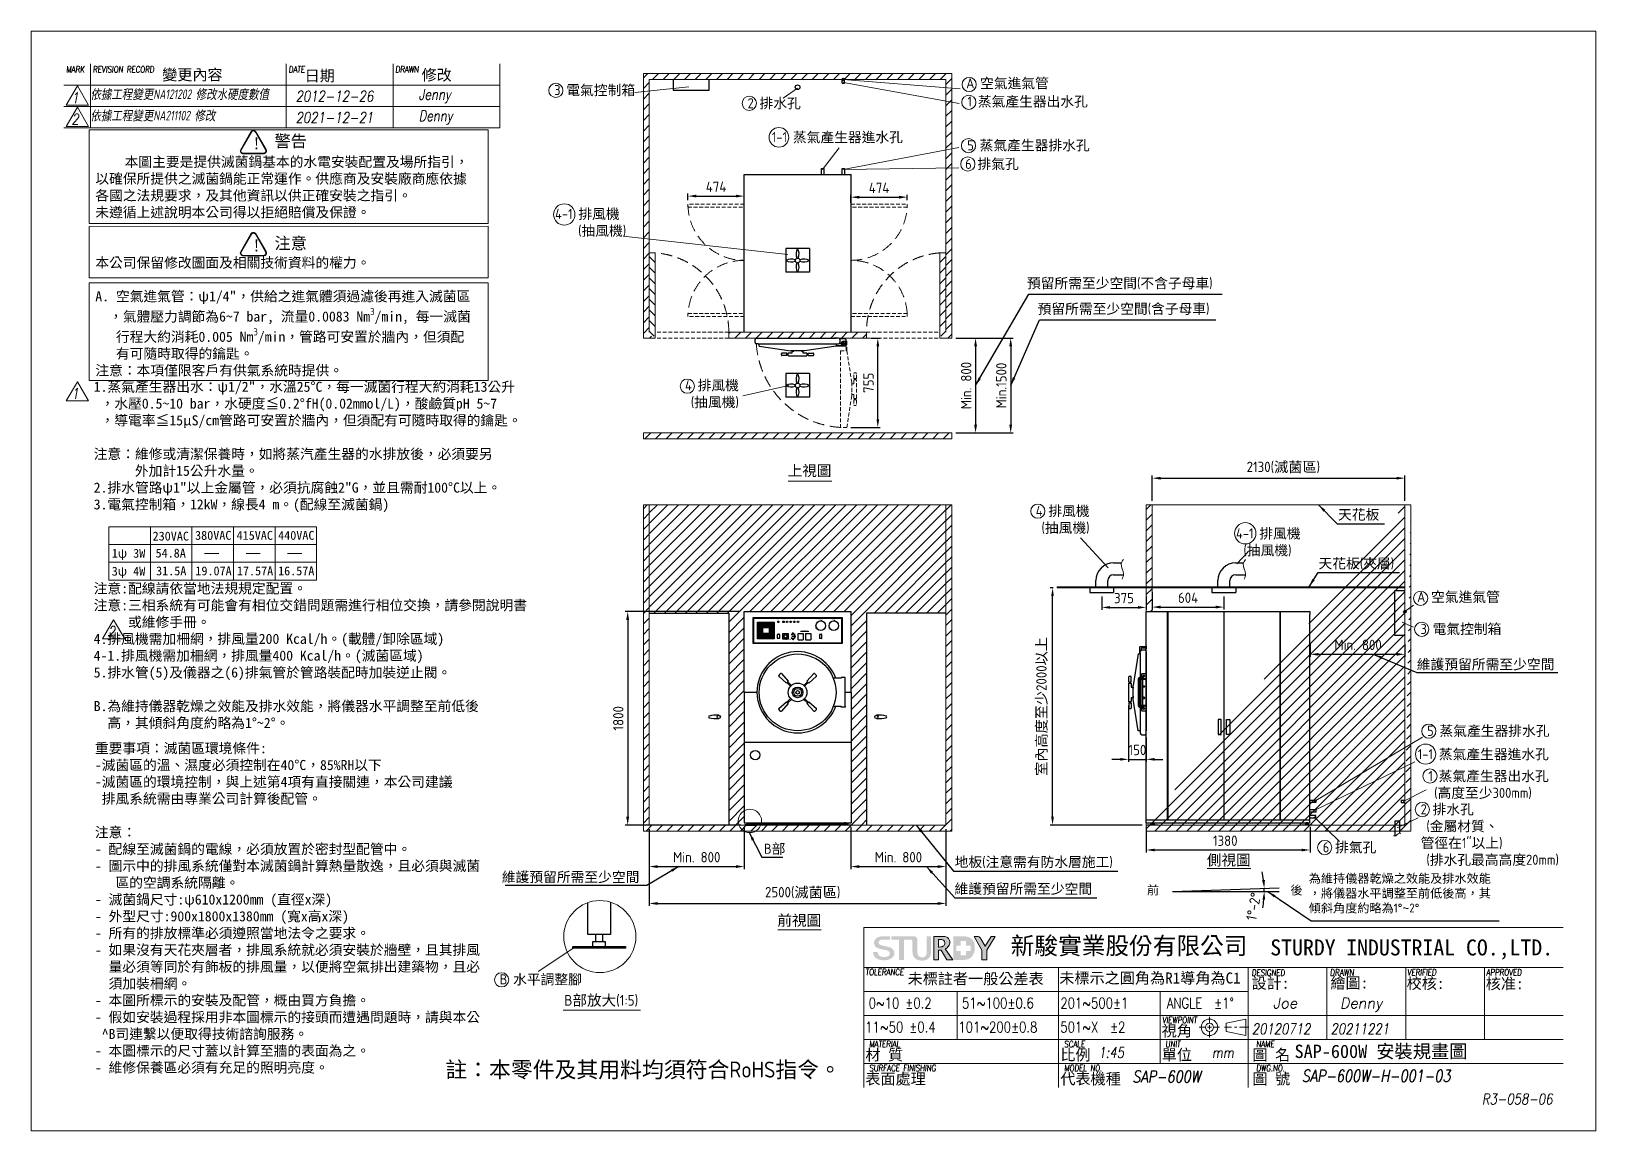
# Model space of a CAD drawing. Header units: millimetres. Extents: x -189900 to -176715, y -7867 to 1403.
import ezdxf

# ---------------------------------------------------------------- set-up
doc = ezdxf.new("R2010")
doc.units = ezdxf.units.MM
doc.header["$MEASUREMENT"] = 0
doc.linetypes.add('HIDDEN', pattern=[9.525, 6.35, -3.175])
doc.layers.get('0').update_dxf_attribs({"lineweight": 25})
for name, color, linetype, lineweight in [('D', 3, 'Continuous', 13), ('F', 7, 'Continuous', 15), ('H', 2, 'HIDDEN', 15), ('S', 4, 'Continuous', 15), ('T', 4, 'Continuous', 15)]:
    doc.layers.add(name, color=color, linetype=linetype, lineweight=lineweight)
doc.styles.get("Standard").update_dxf_attribs({"font": 'KAIU.TTF'})
doc.styles.add('STU25', font='isocp2.shx')
doc.styles.add('Text', font='romans.shx', dxfattribs={"width": 0.8, "oblique": 10})
doc.dimstyles.new('STU25', dxfattribs={"dimscale": 35, "dimtxt": 2.5, "dimasz": 2, "dimexe": 0.6, "dimexo": 1, "dimgap": 1, "dimtad": 1, "dimdsep": 46, "dimtxsty": 'STU25', "dimcen": 2, "dimazin": 2, "dimtfac": 1, "dimtmove": 0, "dimatfit": 3, "dimfxl": 0, "dimtolj": 1, "dimtzin": 0, "dimarcsym": 0})
doc.dimstyles.new('STU25$7', dxfattribs={"dimscale": 35, "dimtxt": 2.5, "dimasz": 2, "dimexe": 1.25, "dimexo": 0.625, "dimgap": 1, "dimtad": 0, "dimdec": 4, "dimdsep": 46, "dimtxsty": 'STU25', "dimcen": 2.5, "dimazin": 2, "dimtfac": 1, "dimtdec": 4, "dimtmove": 0, "dimatfit": 3, "dimfxl": 0, "dimtolj": 1, "dimtzin": 0, "dimarcsym": 0})
pattern_1 = [(45, (50709.91, 14226.26), (-44.90128, 44.90128), [])]
pattern_2 = [(45, (49319.1, 14964.31), (-44.90128, 44.90128), [])]

msp = doc.modelspace()

# ---------------------------------------------------------------- texts
at = {"lineweight": -3}
for s, p in [('變更內容', (-188797.055, 990.05)), ('日期', (-187596.894, 981.15)), ('修改', (-186611.416, 988.27))]:
    msp.add_text(s, height=93.4085, dxfattribs=at).set_placement(p)
for s, insert, char_height, width, attachment_point in [('{\\fArial|b0|i0|c0|p34;POWER}', (-183614.846, -3553.03), 3.5, 19.50054, 1), ('{\\fArial|b0|i0|c0|p34;ADD WATER}', (-183560.845, -3554.797), 3.5, 29.9713, 5), ('{\\fArial|b0|i0|c0|p34;HEAT}', (-183530.345, -3554.797), 3.5, 19, 5), ('{\\fArial|b0|i0|c0|p34;STERI}.', (-183499.266, -3554.797), 3.5, 19, 5), ('{\\fArial|b0|i0|c0|p34;DRY}', (-183474.846, -3553.03), 3.5, 14.99983, 1), ('{\\fArial|b0|i0|c0|p34;COMPLETE}', (-183452.846, -3553.03), 3.5, 23.49974, 1), ('{\\fArial|b0|i0|c0|p34;CHAMBER PRESSURE GAUGE}', (-183283.846, -3553.03), 3.5, 77.43945, 1), ('{\\fArial|b0|i0|c0|p34;JACKET PRESSURE GAUGE}', (-183167.846, -3553.03), 3.5, 67.407, 1), ('{\\fArial|b0|i0|c0|p34;ON}', (-183606.846, -3674.53), 5, 14.49951, 1), ('{\\fArial|b1|i0|c0|p34;0.9}', (-183508.399, -3676.03), 4, 25.84153, 1), ('{\\fArial|b0|i0|c0|p34;PRESSURE CONTROL}', (-183507.346, -3661.03), 3.5, 56.4195, 1), ('{\\fArial|b1|i0|c0|p34;1.2}', (-183469.846, -3674.03), 4, 11.85227, 1), ('{\\fArial|b0|i0|c0|p34;STERI.}', (-183423.381, -3664.03), 3.5, 43.963, 1), ('{\\fArial|b0|i0|c0|p34;TIMER}', (-183385.346, -3647.524), 3.5, 59.839, 5), ('{\\fArial|b0|i0|c0|p34;DRY}', (-183358.346, -3664.03), 3.5, 35.41234, 1), ('{\\fArial|b0|i0|c0|p34;OFF}', (-183608.846, -3718.53), 5, 16.49951, 1), ('{\\fArial|b0|i0|c0|p34;EMERGENCY}', (-183557.846, -3727.03), 3.5, 23.5, 1), ('\\A1;{\\fArial|b1|i1|c0|p34;kg/cm\\H0.7x;\\S2^  ;}', (-183514.346, -3723.03), 4, 25.94918, 1), ('{\\fArial|b1|i0|c0|p34;2.1}', (-183508.346, -3715.03), 4, 25.7884, 1)]:
    msp.add_mtext(s, dxfattribs=dict(insert=insert, char_height=char_height, width=width, attachment_point=attachment_point))
at = {"char_height": 5, "attachment_point": 1}
for s, insert in [('{\\fARIAL|b0|i0|c0|p34;LIQUID}', (-183258.846, -3674.53)), ('{\\fArial|b0|i0|c0|p34;NORMAL}', (-183261.846, -3718.53))]:
    msp.add_mtext(s, dxfattribs=dict(at, insert=insert))
at = {"insert": (-186411.156, -7284.163), "char_height": 135.00867, "attachment_point": 1, "style": 'STU25'}
msp.add_mtext('{\\f標楷體|b0|i0|c136|p65;註：本零件及其用料均須符合}RoHS{\\f標楷體|b0|i0|c136|p65;指令。}', dxfattribs=at)
at = {"layer": 'D', "color": 4}
msp.add_text('SAP-600W 安裝規畫圖', height=112.5, dxfattribs=at).set_placement((-179253.495, -7254.109))
at = {"layer": 'D', "attachment_point": 1}
for s, insert, char_height in [('{\\Fisocp2.shx;\\C3;3 \\f標楷體|b0|i0|c136|p65;電氣控制箱}', (-185493.526, 949.401), 85), ('{\\Fisocp2.shx;\\C3;A \\f標楷體|b0|i0|c136|p65;空氣進氣管}', (-182021.271, 1007.649), 85), ('{\\Fisocp2.shx;\\C3;2 \\f標楷體|b0|i0|c136|p65;排水孔}', (-183863.815, 838.482), 85), ('{\\Fisocp2.shx;\\C3;1\\Fisocp3.shx; \\f標楷體|b0|i0|c136|p65;蒸氣產生器出水孔}', (-182010.085, 853.461), 85), ('{\\Fisocp2.shx;\\C3;1-1 \\f標楷體|b0|i0|c136|p65;蒸氣產生器進水孔}', (-183658.718, 552.65), 85), ('{\\Fisocp2.shx;\\C3;5\\Fisocp3.shx; \\f標楷體|b0|i0|c136|p65;蒸氣產生器排水孔}', (-182012.038, 483.812), 85), ('{\\Fisocp2.shx;\\C3;6 \\f標楷體|b0|i0|c136|p65;排氣孔}', (-182029.643, 327.323), 85), ('{\\Fisocp2.shx;\\C3;4-1 \\f標楷體|b0|i0|c136|p65;排風機\\P\\Fisocp2.shx;    (\\f標楷體|b0|i0|c136|p65;抽風機\\Fisocp2.shx;)}', (-185485.922, -94.249), 85), ('{\\C3;預留所需至少空間\\Fisocp2.shx;(\\f標楷體|b0|i0|c136|p65;不含子母車\\Fisocp2.shx;)}', (-181508.869, -678.472), 85), ('{\\C3;預留所需至少空間\\Fisocp2.shx;(\\f標楷體|b0|i0|c136|p65;含子母車\\Fisocp2.shx;)}', (-181418.939, -894.134), 85), ('{\\Fisocp2.shx;\\C3;4 \\f標楷體|b0|i0|c136|p65;排風機\\P\\Fisocp2.shx; (\\f標楷體|b0|i0|c136|p65;抽風機\\Fisocp2.shx;)}', (-184390.362, -1539.489), 85), ('{\\C11;上視圖}', (-183525.435, -2256.682), 90), ('{\\Fisocp2.shx;\\C3;4 \\f標楷體|b0|i0|c136|p65;排風機\\P\\Fisocp2.shx; (\\f標楷體|b0|i0|c136|p65;抽風機\\Fisocp2.shx;)}', (-181434.757, -2599.215), 85), ('{\\C3;天花板 }', (-178886.94, -2629.847), 85), ('{\\Fisocp2.shx;\\C3;4-1 \\f標楷體|b0|i0|c136|p65;排風機\\P\\f???|b0|i0|c0|p65;  \\Fisocp2.shx;(\\f標楷體|b0|i0|c136|p65;抽風機\\Fisocp2.shx;)}', (-179747.005, -2788.87), 85), ('{\\C3;天花板\\Fisocp2.shx;(\\f標楷體|b0|i0|c136|p65;夾層\\Fisocp2.shx;)}', (-179051.566, -3041.4), 85), ('{\\Fisocp2.shx;\\C3;A \\f標楷體|b0|i0|c136|p65;空氣進氣管}', (-178220.426, -3323.535), 85), ('{\\Fisocp2.shx;\\C3;3 \\f標楷體|b0|i0|c136|p65;電氣控制箱}', (-178192.488, -3593.767), 85), ('{\\C3;維護預留所需至少空間}', (-178223.116, -3892.226), 85), ('{\\Fisocp2.shx;\\C3;5\\Fisocp3.shx; \\f標楷體|b0|i0|c136|p65;蒸氣產生器排水孔}', (-178136.459, -4452.721), 85), ('{\\Fisocp2.shx;\\C3;1-1\\Fisocp3.shx; \\f標楷體|b0|i0|c136|p65;蒸氣產生器進水孔}', (-178214.84, -4649.696), 85), ('{\\Fisocp2.shx;\\C3;B\\f標楷體|b0|i0|c136|p65;部}', (-183725.563, -5447.346), 85), ('{\\C11;側視圖}', (-179992.229, -5539.739), 90), ('{\\Fisocp2.shx;\\C3;6 \\f標楷體|b0|i0|c136|p65;排氣孔}', (-179016.048, -5434.782), 85), ('{\\C3;地板\\Fisocp2.shx;(\\f標楷體|b0|i0|c136|p65;注意需有防水層施工\\Fisocp2.shx;)}', (-182118.085, -5558.232), 85), ('{\\C3;維護預留所需至少空間}', (-185934.942, -5685.391), 85), ('{\\C3;維護預留所需至少空間}', (-182119.416, -5784.166), 85), ('{\\C3;為維持儀器乾燥之效能及排水效能\\P，將儀器水平調整至前低後高，其\\P傾斜角度約略為\\Fisocp2.shx;1%%D\\f???|b0|i0|c0|p65;~\\Fisocp2.shx;2%%D}', (-179133.69, -5702.075), 75), ('{\\C11;前視圖}', (-183612.084, -6048.344), 90), ('{\\Fisocp2.shx;\\C3;B \\f標楷體|b0|i0|c136|p65;水平調整腳}', (-185953.473, -6548.623), 85), ('{\\Fisocp2.shx;\\C11;B\\f標楷體|b0|i0|c136|p65;部放大\\Fisocp2.shx;(1:5)}', (-185408.584, -6722.385), 90)]:
    msp.add_mtext(s, dxfattribs=dict(at, insert=insert, char_height=char_height))
at = {"layer": 'D', "color": 11, "attachment_point": 1, "style": 'STU25'}
for s, insert, char_height in [('{\\f標楷體|b0|i0|c136|p65;警告}', (-187850.111, 527.086), 100), ('{\\f標楷體|b0|i0|c136|p65;!}', (-188036.623, 507.718), 100), ('\\A1;\\P{\\f標楷體|b0|i0|c136|p65;    \\H0.2353x; \\H4.25x;本圖主要是提供滅菌鍋基本的水電安裝配置及場所指引，\\P以確保所提供之滅菌鍋能正常運作。供應商及安裝廠商應依據\\P各國之法規要求，及其他資訊以供正確安裝之指引。\\P未遵循上述說明本公司得以拒絕賠償及保證。\\P\\P\\P本公司保留修改圖面及相關技術資料的權力。\\P\\PA. 空氣進氣管：ψ1/4"，供給之進氣體須過濾後再進入滅菌區\\P  ，氣體壓力調節為6~7 bar, 流量0.0083 Nm\\Fisocp2.shx;\\H0.7x;\\S3^ ;\\f標楷體|b0|i0|c136|p65;\\H1.429x;/min, 每一滅菌\\P   行程大約消耗0.005 Nm\\Fisocp2.shx;\\H0.7x;\\S3^ ;\\f標楷體|b0|i0|c136|p65;\\H1.429x;/min，管路可安置於牆內，但須配\\P   有可隨時取得的鑰匙。\\P注意：本項僅限客戶有供氣系統時提供。}', (-189360.866, 486.303), 85), ('{\\f標楷體|b0|i0|c136|p65;!}', (-188036.623, -353.496), 100), ('{\\f標楷體|b0|i0|c136|p65;注意}', (-187850.111, -334.127), 100), ('{\\f標楷體|b0|i0|c136|p65;1.蒸氣產生器出水：ψ1/2"，水溫25%%DC，每一滅菌行程大約消耗13公升\\P ，水壓0.5~10 bar，水硬度≦0.2%%DfH(0.02mmol/L)，酸鹼質pH 5~7\\P ，導電率≦15μS/cm管路可安置於牆內，但須配有可隨時取得的鑰匙。\\P\\P注意：維修或清潔保養時，如將蒸汽產生器的水排放後，必須要另\\P      外加計15公升水量。\\P2.排水管路ψ1"以上金屬管，必須抗腐蝕2"G，並且需耐100%%DC以上。 \\P3.電氣控制箱，12kW，線長4 m。(配線至滅菌鍋)\\P\\P\\P\\P\\P注意:配線請依當地法規規定配置。\\P\\fDFKai-SB|b0|i0|c136|p65;注意:三相系統有可能會有相位交錯問題需進行相位交換，請參閱說明書\\P     或維修手冊。\\f標楷體|b0|i0|c136|p65; \\P4.排風機需加柵網，排風量200 Kcal/h。(載體/卸除區域)\\P4-1.排風機需加柵網，排風量400 Kcal/h。(滅菌區域)\\P5.排水管(5)及儀器之(6)排氣管於管路裝配時加裝逆止閥。\\P\\PB.為維持儀器乾燥之效能及排水效能，將儀器水平調整至前低後\\P  高，其傾斜角度約略為1%%D~2%%D。}', (-189374.367, -1551.773), 85), ('{\\f標楷體|b0|i0|c136|p65;230VAC}', (-188877.815, -2816.053), 75), ('{\\f標楷體|b0|i0|c136|p65;380VAC}', (-188519.931, -2809.867), 75), ('{\\f標楷體|b0|i0|c136|p65;415VAC}', (-188169.931, -2809.867), 75), ('{\\f標楷體|b0|i0|c136|p65;440VAC}', (-187819.931, -2809.867), 75), ('{\\f標楷體|b0|i0|c136|p65;1ψ 3W}', (-189222.25, -2961.019), 75), ('{\\f標楷體|b0|i0|c136|p65;54.8A}', (-188852.872, -2959.422), 75), ('{\\f標楷體|b0|i0|c136|p65;3ψ 4W}', (-189222.25, -3112.092), 75), ('{\\f標楷體|b0|i0|c136|p65;31.5A}', (-188848.541, -3109.422), 75), ('{\\f標楷體|b0|i0|c136|p65;19.07A}', (-188517.607, -3109.422), 75), ('{\\f標楷體|b0|i0|c136|p65;17.57A}', (-188167.666, -3109.422), 75), ('{\\f標楷體|b0|i0|c136|p65;16.57A}', (-187820.535, -3109.422), 75), ('{\\f標楷體|b0|i0|c136|p65;重要事項：滅菌區環境條件:\\P-滅菌區的溫、濕度必須控制在40%%DC，85%RH以下\\P-滅菌區的環境控制，與上述第4項有直接關連，本公司建議\\P 排風系統需由專業公司計算後配管。\\P\\P注意：\\P- 配線至滅菌鍋的電線，必須放置於密封型配管中。\\P- 圖示中的排風系統僅對本滅菌鍋計算熱量散逸，且必須與滅菌\\P   區的空調系統隔離。\\P- 滅菌鍋尺寸:ψ610x1200mm (直徑x深)\\P- 外型尺寸:900x1800x1380mm (寬x高x深)\\P- 所有的排放標準必須遵照當地法令之要求。\\P- 如果沒有天花夾層者，排風系統就必須安裝於牆壁，且其排風\\P  量必須等同於有飾板的排風量，以便將空氣排出建築物，且必\\P  須加裝柵網。\\P- 本圖所標示的安裝及配管，概由買方負擔。\\P- 假如安裝過程採用非本圖標示的接頭而遭遇問題時，請與本公\\P ^B司連繫以便取得技術諮詢服務。\\P- 本圖標示的尺寸蓋以計算至牆的表面為之。\\P- 維修保養區必須有充足的照明亮度。}', (-189364.434, -4599.539), 85)]:
    msp.add_mtext(s, dxfattribs=dict(at, insert=insert, char_height=char_height))
at = {"layer": 'D', "char_height": 85, "attachment_point": 1, "style": 'STU25'}
for s, insert in [('{\\C3;1 \\f標楷體|b0|i0|c136|p65;蒸氣產生器出水孔\\P\\Fisocp2.shx; (\\f標楷體|b0|i0|c136|p65;高度至少\\Fisocp2.shx;300mm)}', (-178125.714, -4834.194)), ('{\\C3;2 \\f標楷體|b0|i0|c136|p65;排水孔\\P\\Fisocp2.shx|c136; (\\f標楷體|b0|i0|c136|p65;金屬材質、\\P管徑在\\Fisocp2.shx|c136;1"\\f標楷體|b0|i0|c136|p65;以上\\Fisocp2.shx|c136;)\\P (\\f標楷體|b0|i0|c136|p65;排水孔最高高度\\Fisocp2.shx|c136;20mm)}', (-178191.079, -5114.875))]:
    msp.add_mtext(s, dxfattribs=dict(at, insert=insert))
at = {"layer": 'D', "char_height": 75, "width": 218.181, "attachment_point": 1}
for s, insert in [(' 前', (-180549.029, -5800.525)), ('{\\Fisocp2.shx; }後', (-179331.153, -5800.975))]:
    msp.add_mtext(s, dxfattribs=dict(at, insert=insert))
at = {"layer": 'F', "color": 1, "lineweight": 15, "style": 'Text', "oblique": 5, "width": 0.8}
for s, p in [('MARK', (-189606.487, 1054.535)), ('REVISION RECORD', (-189381.487, 1054.535)), ('DATE', (-187731.337, 1054.535)), ('DRAWN', (-186831.337, 1054.535))]:
    msp.add_text(s, height=54, dxfattribs=at).set_placement(p)
at = {"layer": 'T', "lineweight": 20, "style": 'Text', "oblique": 10, "width": 0.8}
for s, height, p in [('1', 90, (-189561.111, 797.708)), ('2012-12-26', 90, (-187672.141, 809.751)), ('Jenny', 90, (-186635.682, 825.551)), ('2', 90, (-189561.111, 617.708)), ('2021-12-21', 90, (-187672.141, 629.751)), ('Denny', 90, (-186635.682, 645.551)), ('1', 90, (-189561.111, -1696.948)), ('2', 90, (-189255.204, -3704.242)), ('20120712', 90, (-179613.238, -7053.894)), ('20211221', 90, (-178949.488, -7053.894)), ('1:45', 90, (-180906.89, -7252.771)), ('mm', 90, (-179950.274, -7252.516)), ('SAP-600W', 99, (-180619.93, -7460.373)), ('SAP-600W-H-001-03', 99, (-179192.152, -7454.08))]:
    msp.add_text(s, height=height, dxfattribs=at).set_placement(p)
at = {"layer": 'T', "lineweight": 20, "style": 'Text', "oblique": 10}
for s, p in [('Joe', (-179435.919, -6835.981)), ('Denny', (-178870.864, -6835.981))]:
    msp.add_text(s, height=90, dxfattribs=at).set_placement(p)
at = {"layer": 'T', "linetype": 'Continuous', "lineweight": 20, "attachment_point": 1, "style": 'Text'}
for s, insert, char_height in [('{\\fDFKai-SB|b0|i0|c136|p65;依據工程變更\\Fisocp2.shx;NA121202 \\fDFKai-SB|b0|i0|c136|p65;修改水硬度數值}', (-189401.934, 912.369), 80.9991), ('{\\fDFKai-SB|b0|i0|c136|p65;依據工程變更\\Fisocp2.shx|c136;NA211102 \\fDFKai-SB|b0|i0|c136|p65;修改}', (-189401.934, 732.369), 80.9991), ('{R3-058-06}', (-177674.58, -7555.121), 90)]:
    msp.add_mtext(s, dxfattribs=dict(at, insert=insert, char_height=char_height))

# ---------------------------------------------------------------- blocks, each defined once
blk = doc.blocks.new('*D1')
at = {"layer": 'D', "color": 0, "lineweight": -2}
for start, end in [(7.1806, 12.3613), (349.6387, 354.8194), (0, 2)]:
    blk.add_arc((-180283, -5850), 774, start, end, dxfattribs=at)
at = {"layer": 'D', "color": 0}
for points in [[(-179527, -5754), (-179503, -5752), (-179509, -5823)], [(-179501, -5920), (-179524, -5919), (-179509, -5850)]]:
    blk.add_solid(points, dxfattribs=at)
at = {"layer": 'Defpoints', "color": 0}
for p in [(-180283, -5850), (-180283, -5850), (-179509, -5832), (-179383, -5818), (-179382, -5850)]:
    blk.add_point(p, dxfattribs=at)
at = {"layer": 'D', "color": 0, "insert": (-179599, -5976), "char_height": 87.5, "attachment_point": 5, "rotation": 79.526, "style": 'STU25'}
blk.add_mtext('1%%D-2%%D', dxfattribs=at)
blk = doc.blocks.new('*D2')
at = {"layer": 'D', "color": 0, "lineweight": -2}
for p, q in [((-180453, -3325), (-180453, -3473)), ((-179849, -3364), (-179849, -3473)), ((-180383, -3452), (-179919, -3452))]:
    blk.add_line(p, q, dxfattribs=at)
at = {"layer": 'D', "color": 0}
for points in [[(-180383, -3440), (-180383, -3464), (-180453, -3452)], [(-179919, -3464), (-179919, -3440), (-179849, -3452)]]:
    blk.add_solid(points, dxfattribs=at)
at = {"layer": 'Defpoints', "color": 0}
for p in [(-180453, -3290), (-179849, -3329), (-179849, -3452)]:
    blk.add_point(p, dxfattribs=at)
at = {"layer": 'D', "color": 0, "insert": (-180151, -3373), "char_height": 87.5, "attachment_point": 5, "style": 'STU25'}
blk.add_mtext('\\A1;604', dxfattribs=at)
blk = doc.blocks.new('*D3')
at = {"layer": 'D', "color": 0, "lineweight": -2}
for p, q in [((-184692, -5325), (-184692, -5972)), ((-182192, -5325), (-182192, -5972)), ((-184622, -5951), (-182262, -5951))]:
    blk.add_line(p, q, dxfattribs=at)
at = {"layer": 'D', "color": 0}
for points in [[(-184622, -5939), (-184622, -5963), (-184692, -5951)], [(-182262, -5963), (-182262, -5939), (-182192, -5951)]]:
    blk.add_solid(points, dxfattribs=at)
at = {"layer": 'Defpoints', "color": 0}
for p in [(-184692, -5290), (-182192, -5290), (-182192, -5951)]:
    blk.add_point(p, dxfattribs=at)
at = {"layer": 'D', "color": 0, "insert": (-183399, -5861), "char_height": 87.5, "attachment_point": 5, "style": 'STU25'}
blk.add_mtext('\\A1;2500({\\f標楷體|b0|i0|c136|p65;滅菌區})', dxfattribs=at)
blk = doc.blocks.new('*D4')
at = {"layer": 'D', "color": 0, "lineweight": -2}
for p, q in [((-181288, -3290), (-181314, -3290)), ((-181293, -5220), (-181293, -3360)), ((-180538, -5290), (-181314, -5290))]:
    blk.add_line(p, q, dxfattribs=at)
at = {"layer": 'D', "color": 0}
for points in [[(-181282, -3360), (-181305, -3360), (-181293, -3290)], [(-181305, -5220), (-181282, -5220), (-181293, -5290)]]:
    blk.add_solid(points, dxfattribs=at)
at = {"layer": 'Defpoints', "color": 0}
for p in [(-181293, -3290), (-181253, -3290), (-180503, -5290)]:
    blk.add_point(p, dxfattribs=at)
at = {"layer": 'D', "color": 0, "insert": (-181382, -4290), "char_height": 87.5, "attachment_point": 5, "rotation": 90, "style": 'STU25'}
blk.add_mtext('\\A1;{\\f標楷體|b0|i0|c136|p65;室內高度至少}2000{\\f標楷體|b0|i0|c136|p65;以上}', dxfattribs=at)
blk = doc.blocks.new('*D5')
at = {"layer": 'D', "color": 0, "lineweight": -2}
for p, q in [((-184692, -5325), (-184692, -5661)), ((-183892, -5305), (-183892, -5661)), ((-184622, -5640), (-183962, -5640))]:
    blk.add_line(p, q, dxfattribs=at)
at = {"layer": 'D', "color": 0}
for points in [[(-184622, -5628), (-184622, -5652), (-184692, -5640)], [(-183962, -5652), (-183962, -5628), (-183892, -5640)]]:
    blk.add_solid(points, dxfattribs=at)
at = {"layer": 'Defpoints', "color": 0}
for p in [(-183892, -5270), (-184692, -5290), (-183892, -5640)]:
    blk.add_point(p, dxfattribs=at)
at = {"layer": 'D', "color": 0, "insert": (-184292, -5561), "char_height": 87.5, "attachment_point": 5, "style": 'STU25'}
blk.add_mtext('\\A1;Min. 800', dxfattribs=at)
blk = doc.blocks.new('*D6')
at = {"layer": 'D', "color": 0, "lineweight": -2}
for p, q in [((-182992, -5305), (-182992, -5661)), ((-182192, -5325), (-182192, -5661)), ((-182922, -5640), (-182262, -5640))]:
    blk.add_line(p, q, dxfattribs=at)
at = {"layer": 'D', "color": 0}
for points in [[(-182922, -5628), (-182922, -5652), (-182992, -5640)], [(-182262, -5652), (-182262, -5628), (-182192, -5640)]]:
    blk.add_solid(points, dxfattribs=at)
at = {"layer": 'Defpoints', "color": 0}
for p in [(-182992, -5270), (-182192, -5290), (-182192, -5640)]:
    blk.add_point(p, dxfattribs=at)
at = {"layer": 'D', "color": 0, "insert": (-182592, -5561), "char_height": 87.5, "attachment_point": 5, "style": 'STU25'}
blk.add_mtext('\\A1;Min. 800', dxfattribs=at)
blk = doc.blocks.new('*D7')
at = {"layer": 'D', "color": 0, "lineweight": -2}
for p, q in [((-183927, -3490), (-184895, -3490)), ((-184874, -3560), (-184874, -5220)), ((-183921, -5290), (-184895, -5290))]:
    blk.add_line(p, q, dxfattribs=at)
at = {"layer": 'D', "color": 0}
for points in [[(-184862, -3560), (-184886, -3560), (-184874, -3490)], [(-184886, -5220), (-184862, -5220), (-184874, -5290)]]:
    blk.add_solid(points, dxfattribs=at)
at = {"layer": 'Defpoints', "color": 0}
for p in [(-183892, -3490), (-184874, -5290), (-183886, -5290)]:
    blk.add_point(p, dxfattribs=at)
at = {"layer": 'D', "color": 0, "insert": (-184953, -4390), "char_height": 87.5, "attachment_point": 5, "rotation": 90, "style": 'STU25'}
blk.add_mtext('\\A1;1800', dxfattribs=at)
blk = doc.blocks.new('*D8')
at = {"layer": 'D', "color": 0, "lineweight": -2}
for p, q in [((-179123, -3762), (-179123, -3871)), ((-178323, -3762), (-178323, -3871)), ((-179053, -3850), (-178393, -3850))]:
    blk.add_line(p, q, dxfattribs=at)
at = {"layer": 'D', "color": 0}
for points in [[(-179053, -3839), (-179053, -3862), (-179123, -3850)], [(-178393, -3862), (-178393, -3839), (-178323, -3850)]]:
    blk.add_solid(points, dxfattribs=at)
at = {"layer": 'Defpoints', "color": 0}
for p in [(-179123, -3727), (-178323, -3727), (-178323, -3850)]:
    blk.add_point(p, dxfattribs=at)
at = {"layer": 'D', "color": 0, "insert": (-178718, -3771), "char_height": 87.5, "attachment_point": 5, "style": 'STU25'}
blk.add_mtext('\\A1;{\\Fisocp2.shx;Min. 800}', dxfattribs=at)
blk = doc.blocks.new('*D9')
at = {"layer": 'D', "color": 0, "lineweight": -2}
for p, q in [((-180453, -2555), (-180453, -2344)), ((-180383, -2365), (-178393, -2365)), ((-178323, -2555), (-178323, -2344))]:
    blk.add_line(p, q, dxfattribs=at)
at = {"layer": 'D', "color": 0}
for points in [[(-180383, -2354), (-180383, -2377), (-180453, -2365)], [(-178393, -2377), (-178393, -2354), (-178323, -2365)]]:
    blk.add_solid(points, dxfattribs=at)
at = {"layer": 'Defpoints', "color": 0}
for p in [(-178323, -2365), (-180453, -2590), (-178323, -2590)]:
    blk.add_point(p, dxfattribs=at)
at = {"layer": 'D', "color": 0, "insert": (-179348, -2275), "char_height": 87.5, "attachment_point": 5, "style": 'STU25'}
blk.add_mtext('\\A1;2130({\\f標楷體|b0|i0|c136|p65;滅菌區})', dxfattribs=at)
blk = doc.blocks.new('*D12')
at = {"layer": 'D', "color": 0, "lineweight": -2}
for p, q in [((-182992, -45), (-182992, 25)), ((-182922, 4), (-182588, 4)), ((-182518, -20), (-182518, 25))]:
    blk.add_line(p, q, dxfattribs=at)
at = {"layer": 'D', "color": 0}
for points in [[(-182922, 16), (-182922, -8), (-182992, 4)], [(-182588, -8), (-182588, 16), (-182518, 4)]]:
    blk.add_solid(points, dxfattribs=at)
at = {"layer": 'Defpoints', "color": 0}
for p in [(-182518, 4), (-182992, -80), (-182518, -55)]:
    blk.add_point(p, dxfattribs=at)
at = {"layer": 'D', "color": 0, "insert": (-182755, 83), "char_height": 87.5, "attachment_point": 5, "style": 'STU25'}
blk.add_mtext('\\A1;474', dxfattribs=at)
blk = doc.blocks.new('*D13')
at = {"layer": 'D', "color": 0, "lineweight": -2}
for p, q in [((-184366, -20), (-184366, 34)), ((-184296, 13), (-183962, 13)), ((-183892, -20), (-183892, 34))]:
    blk.add_line(p, q, dxfattribs=at)
at = {"layer": 'D', "color": 0}
for points in [[(-184296, 25), (-184296, 2), (-184366, 13)], [(-183962, 2), (-183962, 25), (-183892, 13)]]:
    blk.add_solid(points, dxfattribs=at)
at = {"layer": 'Defpoints', "color": 0}
for p in [(-183892, 13), (-184366, -55), (-183892, -55)]:
    blk.add_point(p, dxfattribs=at)
at = {"layer": 'D', "color": 0, "insert": (-184129, 92), "char_height": 87.5, "attachment_point": 5, "style": 'STU25'}
blk.add_mtext('\\A1;474', dxfattribs=at)
blk = doc.blocks.new('*D14')
at = {"layer": 'D', "color": 0, "lineweight": -2}
for p, q in [((-182826, -1184), (-182745, -1184)), ((-182766, -1868), (-182766, -1254)), ((-182992, -1938), (-182745, -1938))]:
    blk.add_line(p, q, dxfattribs=at)
at = {"layer": 'D', "color": 0}
for points in [[(-182754, -1254), (-182777, -1254), (-182766, -1184)], [(-182777, -1868), (-182754, -1868), (-182766, -1938)]]:
    blk.add_solid(points, dxfattribs=at)
at = {"layer": 'Defpoints', "color": 0}
for p in [(-182861, -1184), (-182766, -1184), (-183027, -1938)]:
    blk.add_point(p, dxfattribs=at)
at = {"layer": 'D', "color": 0, "insert": (-182844, -1561), "char_height": 87.5, "attachment_point": 5, "rotation": 90, "style": 'STU25'}
blk.add_mtext('\\A1;{\\Fisocp2.shx;755}', dxfattribs=at)
blk = doc.blocks.new('*D15')
at = {"layer": 'D', "color": 0, "lineweight": -2}
for p, q in [((-180503, -5305), (-180503, -5521)), ((-179123, -5305), (-179123, -5521)), ((-180433, -5500), (-179193, -5500))]:
    blk.add_line(p, q, dxfattribs=at)
at = {"layer": 'D', "color": 0}
for points in [[(-180433, -5489), (-180433, -5512), (-180503, -5500)], [(-179193, -5512), (-179193, -5489), (-179123, -5500)]]:
    blk.add_solid(points, dxfattribs=at)
at = {"layer": 'Defpoints', "color": 0}
for p in [(-180503, -5270), (-179123, -5270), (-179123, -5500)]:
    blk.add_point(p, dxfattribs=at)
at = {"layer": 'D', "color": 0, "insert": (-179838, -5422), "char_height": 87.5, "attachment_point": 5, "style": 'STU25'}
blk.add_mtext('\\A1;1380', dxfattribs=at)
blk = doc.blocks.new('*D16')
at = {"layer": 'D', "color": 0, "lineweight": -2}
for p, q in [((-180653, -4283), (-180653, -4757)), ((-180503, -4551), (-180503, -4757)), ((-180723, -4736), (-180793, -4736)), ((-180653, -4736), (-180503, -4736)), ((-180433, -4736), (-180363, -4736))]:
    blk.add_line(p, q, dxfattribs=at)
at = {"layer": 'D', "color": 0}
for points in [[(-180723, -4747), (-180723, -4724), (-180653, -4736)], [(-180433, -4724), (-180433, -4747), (-180503, -4736)]]:
    blk.add_solid(points, dxfattribs=at)
at = {"layer": 'Defpoints', "color": 0}
for p in [(-180653, -4248), (-180503, -4516), (-180503, -4736)]:
    blk.add_point(p, dxfattribs=at)
at = {"layer": 'D', "color": 0, "insert": (-180578, -4657), "char_height": 87.5, "attachment_point": 5, "style": 'STU25'}
blk.add_mtext('\\A1;{\\Fisocp2.shx;150}', dxfattribs=at)
blk = doc.blocks.new('*D17')
at = {"layer": 'D', "color": 0, "lineweight": -2}
for p, q in [((-182107, -1184), (-181921, -1184)), ((-181942, -1254), (-181942, -1914)), ((-182107, -1984), (-181921, -1984))]:
    blk.add_line(p, q, dxfattribs=at)
at = {"layer": 'D', "color": 0}
for points in [[(-181930, -1254), (-181954, -1254), (-181942, -1184)], [(-181954, -1914), (-181930, -1914), (-181942, -1984)]]:
    blk.add_solid(points, dxfattribs=at)
at = {"layer": 'Defpoints', "color": 0}
for p in [(-182142, -1184), (-182142, -1984), (-181942, -1984)]:
    blk.add_point(p, dxfattribs=at)
at = {"layer": 'D', "color": 0, "insert": (-182021, -1584), "char_height": 87.5, "attachment_point": 5, "rotation": 90, "style": 'STU25'}
blk.add_mtext('\\A1;{\\Fisocp2.shx;Min. 800}', dxfattribs=at)
blk = doc.blocks.new('*D18')
at = {"layer": 'D', "color": 0, "lineweight": -2}
for p, q in [((-182107, -1184), (-181625, -1184)), ((-181646, -1254), (-181646, -1914)), ((-182107, -1984), (-181625, -1984))]:
    blk.add_line(p, q, dxfattribs=at)
at = {"layer": 'D', "color": 0}
for points in [[(-181634, -1254), (-181658, -1254), (-181646, -1184)], [(-181658, -1914), (-181634, -1914), (-181646, -1984)]]:
    blk.add_solid(points, dxfattribs=at)
at = {"layer": 'Defpoints', "color": 0}
for p in [(-182142, -1184), (-182142, -1984), (-181646, -1984)]:
    blk.add_point(p, dxfattribs=at)
at = {"layer": 'D', "color": 0, "insert": (-181725, -1584), "char_height": 87.5, "attachment_point": 5, "rotation": 90, "style": 'STU25'}
blk.add_mtext('\\A1;{\\Fisocp2.shx;Min.1500}', dxfattribs=at)
blk = doc.blocks.new('*D19')
at = {"layer": 'D', "color": 0, "lineweight": -2}
for p, q in [((-180878, -3364), (-180878, -3476)), ((-180503, -3364), (-180503, -3476)), ((-180808, -3455), (-180573, -3455))]:
    blk.add_line(p, q, dxfattribs=at)
at = {"layer": 'D', "color": 0}
for points in [[(-180808, -3443), (-180808, -3466), (-180878, -3455)], [(-180573, -3466), (-180573, -3443), (-180503, -3455)]]:
    blk.add_solid(points, dxfattribs=at)
at = {"layer": 'Defpoints', "color": 0}
for p in [(-180878, -3329), (-180503, -3329), (-180503, -3455)]:
    blk.add_point(p, dxfattribs=at)
at = {"layer": 'D', "color": 0, "insert": (-180691, -3376), "char_height": 87.5, "attachment_point": 5, "style": 'STU25'}
blk.add_mtext('\\A1;375', dxfattribs=at)
blk = doc.blocks.new('新駿LOGO')
at = {"layer": 'F'}
h = blk.add_hatch(color=256, dxfattribs=at)
edge = h.paths.add_edge_path()
edge.add_spline(control_points=[(-529.05, -442.14), (-529.05, -442.31), (-529.02, -442.45), (-528.95, -442.56), (-528.89, -442.68), (-528.8, -442.78), (-528.69, -442.85), (-528.57, -442.93), (-528.44, -442.98), (-528.29, -443.01), (-528.15, -443.05), (-527.99, -443.07), (-527.81, -443.07), (-527.62, -443.07), (-527.47, -443.05), (-527.33, -443.01), (-527.2, -442.97), (-527.09, -442.92), (-527.01, -442.86), (-526.93, -442.8), (-526.87, -442.73), (-526.83, -442.65), (-526.8, -442.57), (-526.78, -442.49), (-526.78, -442.41), (-526.78, -442.25), (-526.82, -442.13), (-526.91, -442.05), (-526.99, -441.97), (-527.08, -441.91), (-527.18, -441.88), (-527.36, -441.83), (-527.56, -441.77), (-527.79, -441.72), (-528.02, -441.67), (-528.3, -441.61), (-528.64, -441.53), (-528.85, -441.48), (-529.02, -441.41), (-529.16, -441.34), (-529.3, -441.26), (-529.41, -441.17), (-529.5, -441.07), (-529.58, -440.98), (-529.64, -440.87), (-529.67, -440.77), (-529.7, -440.66), (-529.72, -440.55), (-529.72, -440.43), (-529.72, -440.22), (-529.67, -440.03), (-529.57, -439.87), (-529.46, -439.71), (-529.33, -439.58), (-529.16, -439.47), (-528.99, -439.37), (-528.85, -439.31), (-528.64, -439.26), (-528.43, -439.21), (-528.13, -439.2), (-527.91, -439.2), (-527.66, -439.2), (-526.73, -439.2), (-526.73, -439.2), (-526.73, -439.2), (-526.73, -439.81), (-526.73, -439.81), (-526.73, -439.81), (-528.14, -439.8), (-528.28, -439.83), (-528.39, -439.85), (-528.48, -439.86), (-528.56, -439.9), (-528.65, -439.94), (-528.72, -440), (-528.78, -440.07), (-528.84, -440.14), (-528.87, -440.23), (-528.87, -440.34), (-528.87, -440.5), (-528.81, -440.62), (-528.7, -440.7), (-528.6, -440.79), (-528.46, -440.85), (-528.28, -440.9), (-528.27, -440.9), (-528.19, -440.92), (-528.07, -440.95), (-527.94, -440.98), (-527.8, -441.01), (-527.65, -441.05), (-527.49, -441.09), (-527.34, -441.12), (-527.19, -441.16), (-527.04, -441.19), (-526.94, -441.21), (-526.87, -441.23), (-526.71, -441.27), (-526.58, -441.34), (-526.46, -441.41), (-526.34, -441.49), (-526.24, -441.58), (-526.16, -441.67), (-526.08, -441.77), (-526.02, -441.88), (-525.98, -441.99), (-525.94, -442.1), (-525.92, -442.22), (-525.92, -442.33), (-525.92, -442.57), (-525.98, -442.78), (-526.09, -442.95), (-526.2, -443.12), (-526.35, -443.26), (-526.53, -443.37), (-526.71, -443.48), (-526.92, -443.55), (-527.15, -443.61), (-527.39, -443.66), (-527.62, -443.68), (-527.87, -443.68), (-528.14, -443.68), (-528.41, -443.65), (-528.65, -443.59), (-528.9, -443.53), (-529.11, -443.44), (-529.3, -443.31), (-529.48, -443.19), (-529.63, -443.03), (-529.74, -442.83), (-529.84, -442.64), (-529.9, -442.41), (-529.91, -442.14), (-529.91, -442.14), (-529.05, -442.14), (-529.05, -442.14)], knot_values=[0, 0, 0, 0, 1, 1, 1, 2, 2, 2, 3, 3, 3, 4, 4, 4, 5, 5, 5, 6, 6, 6, 7, 7, 7, 8, 8, 8, 9, 9, 9, 10, 10, 10, 11, 11, 11, 12, 12, 12, 13, 13, 13, 14, 14, 14, 15, 15, 15, 16, 16, 16, 17, 17, 17, 18, 18, 18, 19, 19, 19, 20, 20, 20, 21, 21, 21, 22, 22, 22, 23, 23, 23, 24, 24, 24, 25, 25, 25, 26, 26, 26, 27, 27, 27, 28, 28, 28, 29, 29, 29, 30, 30, 30, 31, 31, 31, 32, 32, 32, 33, 33, 33, 34, 34, 34, 35, 35, 35, 36, 36, 36, 37, 37, 37, 38, 38, 38, 39, 39, 39, 40, 40, 40, 41, 41, 41, 42, 42, 42, 43, 43, 43, 44, 44, 44, 45, 45, 45, 45], degree=3, periodic=0)
edge = h.paths.add_edge_path()
edge.add_spline(control_points=[(-522.53, -440.14), (-522.54, -440.04), (-522.57, -439.94), (-522.63, -439.9), (-522.77, -439.79), (-522.9, -439.81), (-522.9, -439.81), (-522.9, -439.81), (-523.02, -439.81), (-523.02, -439.81), (-523.02, -439.81), (-524.14, -439.81), (-524.14, -439.81), (-524.14, -439.81), (-524.14, -443.62), (-524.14, -443.62), (-524.14, -443.62), (-525.06, -443.62), (-525.06, -443.62), (-525.06, -443.62), (-525.06, -439.81), (-525.06, -439.81), (-525.06, -439.81), (-526.47, -439.81), (-526.47, -439.81), (-526.47, -439.81), (-526.47, -439.2), (-526.47, -439.2), (-526.47, -439.2), (-522.39, -439.2), (-522.39, -439.2)], knot_values=[5.578051, 5.578051, 5.578051, 5.578051, 6, 6, 6, 7, 7, 7, 8, 8, 8, 9, 9, 9, 10, 10, 10, 11, 11, 11, 12, 12, 12, 13, 13, 13, 14, 14, 14, 15, 15, 15, 15], degree=3, periodic=0)
edge.add_spline(control_points=[(-522.4, -439.2), (-522.31, -439.2), (-522.22, -439.2), (-522.22, -439.2), (-522.22, -439.2), (-521.96, -439.19), (-521.76, -439.41), (-521.58, -439.61), (-521.61, -439.85), (-521.61, -439.85), (-521.61, -439.85), (-521.61, -441.92), (-521.61, -441.92), (-521.61, -442.41), (-521.52, -442.73), (-521.36, -442.89), (-521.19, -443.05), (-520.97, -443.13), (-520.71, -443.13), (-520.45, -443.13), (-520.24, -443.05), (-520.09, -442.89), (-519.93, -442.74), (-519.86, -442.43), (-519.86, -441.98), (-519.86, -441.98), (-519.86, -439.2), (-519.86, -439.2), (-519.86, -439.2), (-519.05, -439.2), (-519.05, -439.2), (-519.05, -439.2), (-519.05, -441.92), (-519.05, -441.92), (-519.05, -442.43), (-519.12, -442.8), (-519.25, -443.02), (-519.38, -443.24), (-519.56, -443.42), (-519.8, -443.54), (-520.05, -443.67), (-520.35, -443.74), (-520.73, -443.74), (-521.09, -443.74), (-521.41, -443.68), (-521.67, -443.56), (-521.93, -443.44), (-522.14, -443.26), (-522.3, -443.03), (-522.45, -442.8), (-522.53, -442.42), (-522.53, -441.91), (-522.53, -441.91), (-522.53, -440.92), (-522.53, -440.14)], knot_values=[0.44538, 0.44538, 0.44538, 0.44538, 1, 1, 1, 2, 2, 2, 3, 3, 3, 4, 4, 4, 5, 5, 5, 6, 6, 6, 7, 7, 7, 8, 8, 8, 9, 9, 9, 10, 10, 10, 11, 11, 11, 12, 12, 12, 13, 13, 13, 14, 14, 14, 15, 15, 15, 16, 16, 16, 17, 17, 17, 17.603917, 17.603917, 17.603917, 17.603917], degree=3, periodic=0)
h = blk.add_hatch(color=256, dxfattribs=at)
edge = h.paths.add_edge_path()
edge.add_spline(control_points=[(-526.47, -439.2), (-526.47, -439.2), (-526.47, -439.81), (-526.47, -439.81)], knot_values=[-14, -14, -14, -14, -13, -13, -13, -13], degree=3, periodic=0)
edge.add_spline(control_points=[(-526.47, -439.81), (-526.47, -439.81), (-525.06, -439.81), (-525.06, -439.81)], knot_values=[-13, -13, -13, -13, -12, -12, -12, -12], degree=3, periodic=0)
edge.add_spline(control_points=[(-525.06, -439.81), (-525.06, -439.81), (-525.06, -443.62), (-525.06, -443.62)], knot_values=[-12, -12, -12, -12, -11, -11, -11, -11], degree=3, periodic=0)
edge.add_spline(control_points=[(-525.06, -443.62), (-525.06, -443.62), (-524.14, -443.62), (-524.14, -443.62)], knot_values=[-11, -11, -11, -11, -10, -10, -10, -10], degree=3, periodic=0)
edge.add_spline(control_points=[(-524.14, -443.62), (-524.14, -443.62), (-524.14, -439.81), (-524.14, -439.81)], knot_values=[-10, -10, -10, -10, -9, -9, -9, -9], degree=3, periodic=0)
edge.add_spline(control_points=[(-524.14, -439.81), (-524.14, -439.81), (-523.02, -439.81), (-523.02, -439.81)], knot_values=[-9, -9, -9, -9, -8, -8, -8, -8], degree=3, periodic=0)
edge.add_spline(control_points=[(-523.02, -439.81), (-523.02, -439.81), (-522.9, -439.81), (-522.9, -439.81)], knot_values=[-8, -8, -8, -8, -7, -7, -7, -7], degree=3, periodic=0)
edge.add_spline(control_points=[(-522.9, -439.81), (-522.9, -439.81), (-522.77, -439.79), (-522.63, -439.9)], knot_values=[-7, -7, -7, -7, -6, -6, -6, -6], degree=3, periodic=0)
edge.add_spline(control_points=[(-522.63, -439.9), (-522.57, -439.94), (-522.54, -440.04), (-522.53, -440.14)], knot_values=[-6, -6, -6, -6, -5.578051, -5.578051, -5.578051, -5.578051], degree=3, periodic=0)
edge.add_spline(control_points=[(-522.53, -440.14), (-522.53, -440.92), (-522.53, -441.91), (-522.53, -441.91)], knot_values=[-17.603917, -17.603917, -17.603917, -17.603917, -17, -17, -17, -17], degree=3, periodic=0)
edge.add_spline(control_points=[(-522.53, -441.91), (-522.53, -442.42), (-522.45, -442.8), (-522.3, -443.03)], knot_values=[-17, -17, -17, -17, -16, -16, -16, -16], degree=3, periodic=0)
edge.add_spline(control_points=[(-522.3, -443.03), (-522.14, -443.26), (-521.93, -443.44), (-521.67, -443.56)], knot_values=[-16, -16, -16, -16, -15, -15, -15, -15], degree=3, periodic=0)
edge.add_spline(control_points=[(-521.67, -443.56), (-521.41, -443.68), (-521.09, -443.74), (-520.73, -443.74)], knot_values=[-15, -15, -15, -15, -14, -14, -14, -14], degree=3, periodic=0)
edge.add_spline(control_points=[(-520.73, -443.74), (-520.35, -443.74), (-520.05, -443.67), (-519.8, -443.54)], knot_values=[-14, -14, -14, -14, -13, -13, -13, -13], degree=3, periodic=0)
edge.add_spline(control_points=[(-519.8, -443.54), (-519.56, -443.42), (-519.38, -443.24), (-519.25, -443.02)], knot_values=[-13, -13, -13, -13, -12, -12, -12, -12], degree=3, periodic=0)
edge.add_spline(control_points=[(-519.25, -443.02), (-519.12, -442.8), (-519.05, -442.43), (-519.05, -441.92)], knot_values=[-12, -12, -12, -12, -11, -11, -11, -11], degree=3, periodic=0)
edge.add_spline(control_points=[(-519.05, -441.92), (-519.05, -441.92), (-519.05, -439.2), (-519.05, -439.2)], knot_values=[-11, -11, -11, -11, -10, -10, -10, -10], degree=3, periodic=0)
edge.add_spline(control_points=[(-519.05, -439.2), (-519.05, -439.2), (-519.86, -439.2), (-519.86, -439.2)], knot_values=[-10, -10, -10, -10, -9, -9, -9, -9], degree=3, periodic=0)
edge.add_spline(control_points=[(-519.86, -439.2), (-519.86, -439.2), (-519.86, -441.98), (-519.86, -441.98)], knot_values=[-9, -9, -9, -9, -8, -8, -8, -8], degree=3, periodic=0)
edge.add_spline(control_points=[(-519.86, -441.98), (-519.86, -442.43), (-519.93, -442.74), (-520.09, -442.89)], knot_values=[-8, -8, -8, -8, -7, -7, -7, -7], degree=3, periodic=0)
edge.add_spline(control_points=[(-520.09, -442.89), (-520.24, -443.05), (-520.45, -443.13), (-520.71, -443.13)], knot_values=[-7, -7, -7, -7, -6, -6, -6, -6], degree=3, periodic=0)
edge.add_spline(control_points=[(-520.71, -443.13), (-520.97, -443.13), (-521.19, -443.05), (-521.36, -442.89)], knot_values=[-6, -6, -6, -6, -5, -5, -5, -5], degree=3, periodic=0)
edge.add_spline(control_points=[(-521.36, -442.89), (-521.52, -442.73), (-521.61, -442.41), (-521.61, -441.92)], knot_values=[-5, -5, -5, -5, -4, -4, -4, -4], degree=3, periodic=0)
edge.add_spline(control_points=[(-521.61, -441.92), (-521.61, -441.92), (-521.61, -439.85), (-521.61, -439.85)], knot_values=[-4, -4, -4, -4, -3, -3, -3, -3], degree=3, periodic=0)
edge.add_spline(control_points=[(-521.61, -439.85), (-521.61, -439.85), (-521.61, -439.85), (-521.61, -439.85)], knot_values=[-3, -3, -3, -3, -2.999949, -2.999949, -2.999949, -2.999949], degree=3, periodic=0)
edge.add_spline(control_points=[(-521.61, -439.85), (-521.61, -439.85), (-521.58, -439.61), (-521.76, -439.41)], knot_values=[-2.999949, -2.999949, -2.999949, -2.999949, -2, -2, -2, -2], degree=3, periodic=0)
edge.add_spline(control_points=[(-521.76, -439.41), (-521.96, -439.19), (-522.22, -439.2), (-522.22, -439.2)], knot_values=[-2, -2, -2, -2, -1, -1, -1, -1], degree=3, periodic=0)
edge.add_spline(control_points=[(-522.22, -439.2), (-522.22, -439.2), (-526.47, -439.2), (-526.47, -439.2)], knot_values=[-15, -15, -15, -15, -14, -14, -14, -14], degree=3, periodic=0)
h = blk.add_hatch(color=256, dxfattribs=at)
edge = h.paths.add_edge_path()
edge.add_spline(control_points=[(-518.54, -443.62), (-518.54, -443.62), (-518.54, -439.2), (-518.54, -439.2), (-518.54, -439.2), (-516.88, -439.2), (-516.88, -439.2), (-516.55, -439.2), (-516.29, -439.25), (-516.11, -439.33), (-515.93, -439.41), (-515.79, -439.54), (-515.69, -439.72), (-515.59, -439.89), (-515.54, -440.08), (-515.54, -440.3), (-515.54, -440.56), (-515.61, -440.8), (-515.76, -441.03), (-515.91, -441.26), (-516.12, -441.44), (-516.39, -441.56), (-516.39, -441.56), (-514.95, -443.62), (-514.95, -443.62), (-514.95, -443.62), (-516.07, -443.62), (-516.07, -443.62), (-516.07, -443.62), (-517.17, -441.81), (-517.17, -441.81), (-517.17, -441.81), (-517.67, -441.81), (-517.67, -441.81), (-517.67, -441.81), (-517.67, -443.62), (-517.67, -443.62), (-517.67, -443.62), (-518.54, -443.62), (-518.54, -443.62)], knot_values=[0, 0, 0, 0, 1, 1, 1, 2, 2, 2, 3, 3, 3, 4, 4, 4, 5, 5, 5, 6, 6, 6, 7, 7, 7, 8, 8, 8, 9, 9, 9, 10, 10, 10, 11, 11, 11, 12, 12, 12, 13, 13, 13, 13], degree=3, periodic=1)
edge = h.paths.add_edge_path(flags=16)
edge.add_spline(control_points=[(-517.67, -441.21), (-517.67, -441.21), (-517.46, -441.21), (-517.46, -441.21), (-517.08, -441.21), (-516.82, -441.13), (-516.68, -440.96), (-516.53, -440.8), (-516.46, -440.61), (-516.46, -440.4), (-516.46, -440.22), (-516.52, -440.08), (-516.63, -439.97), (-516.75, -439.86), (-516.99, -439.81), (-517.35, -439.81), (-517.35, -439.81), (-517.67, -439.81), (-517.67, -439.81), (-517.67, -439.81), (-517.67, -441.21), (-517.67, -441.21)], knot_values=[0, 0, 0, 0, 1, 1, 1, 2, 2, 2, 3, 3, 3, 4, 4, 4, 5, 5, 5, 6, 6, 6, 7, 7, 7, 7], degree=3, periodic=1)
h = blk.add_hatch(color=256, dxfattribs=at)
edge = h.paths.add_edge_path()
edge.add_spline(control_points=[(-514.87, -443.62), (-514.87, -443.62), (-513.05, -443.62), (-513.05, -443.62)], knot_values=[-9, -9, -9, -9, -8, -8, -8, -8], degree=3, periodic=0)
edge.add_spline(control_points=[(-513.05, -443.62), (-512.51, -443.62), (-512.09, -443.52), (-511.79, -443.32)], knot_values=[-8, -8, -8, -8, -7, -7, -7, -7], degree=3, periodic=0)
edge.add_spline(control_points=[(-511.79, -443.32), (-511.48, -443.12), (-511.25, -442.85), (-511.09, -442.5)], knot_values=[-7, -7, -7, -7, -6, -6, -6, -6], degree=3, periodic=0)
edge.add_spline(control_points=[(-511.09, -442.5), (-510.93, -442.15), (-510.85, -441.76), (-510.85, -441.32)], knot_values=[-6, -6, -6, -6, -5, -5, -5, -5], degree=3, periodic=0)
edge.add_spline(control_points=[(-510.85, -441.32), (-510.85, -440.87), (-510.93, -440.49), (-511.1, -440.17)], knot_values=[-5, -5, -5, -5, -4, -4, -4, -4], degree=3, periodic=0)
edge.add_spline(control_points=[(-511.1, -440.17), (-511.27, -439.85), (-511.49, -439.61), (-511.78, -439.45)], knot_values=[-4, -4, -4, -4, -3, -3, -3, -3], degree=3, periodic=0)
edge.add_spline(control_points=[(-511.78, -439.45), (-512.06, -439.29), (-512.46, -439.2), (-512.97, -439.2)], knot_values=[-3, -3, -3, -3, -2, -2, -2, -2], degree=3, periodic=0)
edge.add_spline(control_points=[(-512.97, -439.2), (-512.97, -439.2), (-514.87, -439.2), (-514.87, -439.2)], knot_values=[-2, -2, -2, -2, -1, -1, -1, -1], degree=3, periodic=0)
edge.add_spline(control_points=[(-514.87, -439.2), (-514.87, -439.2), (-514.87, -443.62), (-514.87, -443.62)], knot_values=[-1, -1, -1, -1, 0, 0, 0, 0], degree=3, periodic=0)
h.paths.add_polyline_path([(-514.34, -441.95), (-514.34, -440.92), (-513.51, -440.92), (-513.51, -440.07), (-512.48, -440.07), (-512.48, -440.92), (-511.64, -440.92), (-511.64, -441.95), (-512.48, -441.95), (-512.48, -442.77), (-513.51, -442.77), (-513.51, -441.95)], flags=16)
h = blk.add_hatch(color=256, dxfattribs=at)
edge = h.paths.add_edge_path()
edge.add_spline(control_points=[(-509.51, -443.62), (-509.51, -443.62), (-509.51, -441.77), (-509.51, -441.77), (-509.51, -441.77), (-511, -439.2), (-511, -439.2), (-511, -439.2), (-510.64, -439.2), (-510.64, -439.2), (-510.64, -439.2), (-510.3, -439.19), (-510.04, -439.32), (-509.79, -439.45), (-509.71, -439.68), (-509.71, -439.68), (-509.71, -439.68), (-508.9, -441.07), (-508.9, -441.07), (-508.9, -441.07), (-507.78, -439.2), (-507.78, -439.2), (-507.78, -439.2), (-507.05, -439.2), (-507.05, -439.2), (-507.05, -439.2), (-508.59, -441.77), (-508.59, -441.77), (-508.59, -441.77), (-508.59, -443.62), (-508.59, -443.62), (-508.59, -443.62), (-509.51, -443.62), (-509.51, -443.62)], knot_values=[0, 0, 0, 0, 1, 1, 1, 2, 2, 2, 3, 3, 3, 4, 4, 4, 5, 5, 5, 6, 6, 6, 7, 7, 7, 8, 8, 8, 9, 9, 9, 10, 10, 10, 11, 11, 11, 11], degree=3, periodic=1)
at = {"layer": 'F', "lineweight": 0}
for points, knots in [([(-518.54, -443.62), (-518.54, -443.62), (-518.54, -439.2), (-518.54, -439.2), (-518.54, -439.2), (-516.88, -439.2), (-516.88, -439.2), (-516.55, -439.2), (-516.29, -439.25), (-516.11, -439.33), (-515.93, -439.41), (-515.79, -439.54), (-515.69, -439.72), (-515.59, -439.89), (-515.54, -440.08), (-515.54, -440.3), (-515.54, -440.56), (-515.61, -440.8), (-515.76, -441.03), (-515.91, -441.26), (-516.12, -441.44), (-516.39, -441.56), (-516.39, -441.56), (-514.95, -443.62), (-514.95, -443.62), (-514.95, -443.62), (-516.07, -443.62), (-516.07, -443.62), (-516.07, -443.62), (-517.17, -441.81), (-517.17, -441.81), (-517.17, -441.81), (-517.67, -441.81), (-517.67, -441.81), (-517.67, -441.81), (-517.67, -443.62), (-517.67, -443.62), (-517.67, -443.62), (-518.54, -443.62), (-518.54, -443.62)], [0, 0, 0, 0, 1, 1, 1, 2, 2, 2, 3, 3, 3, 4, 4, 4, 5, 5, 5, 6, 6, 6, 7, 7, 7, 8, 8, 8, 9, 9, 9, 10, 10, 10, 11, 11, 11, 12, 12, 12, 13, 13, 13, 13]), ([(-509.51, -443.62), (-509.51, -443.62), (-509.51, -441.77), (-509.51, -441.77), (-509.51, -441.77), (-511, -439.2), (-511, -439.2), (-511, -439.2), (-510.64, -439.2), (-510.64, -439.2), (-510.64, -439.2), (-510.3, -439.19), (-510.04, -439.32), (-509.79, -439.45), (-509.71, -439.68), (-509.71, -439.68), (-509.71, -439.68), (-508.9, -441.07), (-508.9, -441.07), (-508.9, -441.07), (-507.78, -439.2), (-507.78, -439.2), (-507.78, -439.2), (-507.05, -439.2), (-507.05, -439.2), (-507.05, -439.2), (-508.59, -441.77), (-508.59, -441.77), (-508.59, -441.77), (-508.59, -443.62), (-508.59, -443.62), (-508.59, -443.62), (-509.51, -443.62), (-509.51, -443.62)], [0, 0, 0, 0, 1, 1, 1, 2, 2, 2, 3, 3, 3, 4, 4, 4, 5, 5, 5, 6, 6, 6, 7, 7, 7, 8, 8, 8, 9, 9, 9, 10, 10, 10, 11, 11, 11, 11]), ([(-517.67, -441.21), (-517.67, -441.21), (-517.46, -441.21), (-517.46, -441.21), (-517.08, -441.21), (-516.82, -441.13), (-516.68, -440.96), (-516.53, -440.8), (-516.46, -440.61), (-516.46, -440.4), (-516.46, -440.22), (-516.52, -440.08), (-516.63, -439.97), (-516.75, -439.86), (-516.99, -439.81), (-517.35, -439.81), (-517.35, -439.81), (-517.67, -439.81), (-517.67, -439.81), (-517.67, -439.81), (-517.67, -441.21), (-517.67, -441.21)], [0, 0, 0, 0, 1, 1, 1, 2, 2, 2, 3, 3, 3, 4, 4, 4, 5, 5, 5, 6, 6, 6, 7, 7, 7, 7])]:
    blk.add_open_spline(points, degree=3, knots=knots, dxfattribs=at)
at = {"attachment_point": 1, "style": 'STU25'}
for s, insert, char_height in [('{\\f標楷體|b0|i0|c136|p65;新駿實業股份有限公司}', (-504.12, -439.33), 3.25), ('{\\f標楷體|b0|i0|c136|p65;STURDY\\H0.9667x; \\H1.034x;INDUSTRIAL CO.,LTD.}', (-455.51, -439.78), 3)]:
    blk.add_mtext(s, dxfattribs=dict(at, insert=insert, char_height=char_height))
blk = doc.blocks.new('H421')
at = {"layer": 'F', "color": 7}
for p, q in [((155.91, 38.09), (286.91, 38.09)), ((211.36, 38.09), (286.91, 38.09)), ((155.91, 30.59), (286.91, 30.59)), ((192.41, 30.59), (192.41, 17.09)), ((242.66, 30.59), (242.66, 17.09)), ((257.41, 30.59), (257.41, 17.09)), ((272.16, 30.59), (272.16, 17.09)), ((155.91, 26.09), (227.91, 26.09)), ((155.91, 8.09), (155.91, 24.09)), ((173.41, 26.09), (173.41, 17.09)), ((211.41, 26.09), (211.41, 17.09)), ((155.91, 21.59), (286.91, 21.59)), ((214.91, 21.59), (286.91, 21.59)), ((227.91, 21.59), (286.91, 21.59)), ((155.91, 17.09), (286.91, 17.09)), ((211.41, 17.09), (211.41, 12.59)), ((227.91, 17.09), (227.91, 8.09)), ((286.91, 12.59), (155.91, 12.59))]:
    blk.add_line(p, q, dxfattribs=at)
at = {"layer": 'F'}
for p, q in [((155.91, 38.09), (155.91, 17.09)), ((227.91, 30.59), (227.91, 17.09)), ((155.91, 24.09), (155.91, 16.09)), ((155.91, 17.09), (155.91, 8.09)), ((192.41, 17.09), (192.41, 8.09))]:
    blk.add_line(p, q, dxfattribs=at)
at = {"layer": 'F', "color": 0}
for p, q in [((220.66, 21.32), (220.66, 20.14)), ((223.77, 20.14), (227.5, 20.92)), ((227.5, 20.92), (227.5, 17.84)), ((218.72, 19.38), (219.89, 19.38)), ((220.27, 19.38), (221.04, 19.38)), ((220.66, 19.77), (220.66, 19)), ((220.66, 18.62), (220.66, 17.45)), ((221.42, 19.38), (222.57, 19.38)), ((223.49, 19.38), (224.81, 19.38)), ((223.77, 20.14), (223.77, 18.62)), ((223.77, 18.62), (227.5, 17.84)), ((225.34, 19.38), (225.81, 19.38)), ((226.31, 19.38), (228.03, 19.38))]:
    blk.add_line(p, q, dxfattribs=at)
for radius in [1.54, 0.762]:
    blk.add_circle((220.66, 19.38), radius, dxfattribs=at)
blk.add_blockref('新駿LOGO', (687.56, 475.62))
at = {"layer": 'F', "color": 1, "lineweight": 15, "style": 'Text', "oblique": 5, "width": 0.8}
for s, height, p in [('TOLERANCE', 1.2, (156.23, 29.13)), ('DESIGNED', 1.2, (228.57, 29.01)), ('DRAWN', 1.245, (243.23, 29.03)), ('VERIFIED', 1.2, (257.72, 29.09)), ('APPROVED', 1.2, (272.5, 29.06)), ('VIEWPOINT', 1.2, (211.83, 20.13)), ('MATERIAL', 1.2, (156.92, 15.63)), ('SCALE', 1.2, (193.44, 15.63)), ('UNIT', 1.2, (212.42, 15.63)), ('NAME', 1.2, (229.41, 15.63)), ('SURFACE FINISHING', 1.2, (156.92, 11.13)), ('MODEL NO.', 1.2, (193.44, 11.13)), ('DWG.NO.', 1.2, (229.41, 11.13))]:
    blk.add_text(s, height=height, dxfattribs=at).set_placement(p)
at = {"layer": 'F', "lineweight": -3}
for s, height, p in [('未標註者一般公差表', 2.076, (164.12, 27.45)), ('未標示之圓角為R1導角為C1', 2.0757, (192.54, 27.58)), ('設計:', 2.076, (228.54, 26.61)), ('繪圖:', 2.076, (243.32, 26.66)), ('校核:', 2.076, (257.59, 26.57)), ('核准:', 2.076, (272.41, 26.52)), ('視角', 2.076, (211.71, 17.69)), ('材 質', 2.076, (156.21, 13.19)), ('比例', 2.076, (192.73, 13.19)), ('單位', 2.076, (211.71, 13.19)), ('圖 名', 2.076, (228.7, 13.19)), ('表面處理', 2.076, (156.21, 8.69)), ('代表機種', 2.076, (192.73, 8.69)), ('圖 號', 2.076, (228.7, 8.69))]:
    blk.add_text(s, height=height, dxfattribs=at).set_placement(p)
at = {"layer": 'F', "lineweight": 20, "style": 'Text', "width": 0.8}
for s, p in [('0~10 ±0.2', (156.82, 22.91)), ('51~100±0.6', (174.32, 22.91)), ('201~500±1', (192.72, 22.91)), ('ANGLE  ±1%%D', (212.68, 22.91)), ('11~50 ±0.4', (156.2, 18.41)), ('101~200±0.8', (173.63, 18.41)), ('501~X  ±2', (192.72, 18.41))]:
    blk.add_text(s, height=2, dxfattribs=at).set_placement(p)

# ---------------------------------------------------------------- dimensions: what is measured, and where the dimension line sits
at = {"layer": 'D'}
for base, p1, p2, picture, middle in [((-183891.846, 13.353), (-184365.846, -54.55), (-183891.846, -54.55), '*D13', (-184128.846, 92.103)), ((-179849.461, -3451.986), (-180453.461, -3290.03), (-179849.461, -3329.174), '*D2', (-180151.461, -3373.236)), ((-180503.461, -3454.803), (-180878.461, -3329.174), (-180503.461, -3329.174), '*D19', (-180690.961, -3376.053))]:
    dim = msp.add_linear_dim(base=base, p1=p1, p2=p2, dimstyle='STU25', dxfattribs=at)
    dim.commit()
    dim.dimension.update_dxf_attribs({"geometry": picture, "text_midpoint": middle})
for base, p1, p2, picture, middle in [((-182517.846, 4.03), (-182991.846, -79.55), (-182517.846, -54.55), '*D12', (-182754.846, 4.03)), ((-179123.461, -5500.388), (-180503.461, -5270.03), (-179123.461, -5270.03), '*D15', (-179837.829, -5500.388))]:
    dim = msp.add_linear_dim(base=base, p1=p1, p2=p2, dimstyle='STU25', dxfattribs=at)
    dim.commit()
    dim.dimension.update_dxf_attribs({"geometry": picture, "text_midpoint": middle, "dimtype": 160})
dim = msp.add_linear_dim(base=(-182765.688, -1183.55), p1=(-183026.776, -1938.255), p2=(-182861.061, -1183.55), angle=90, text='{\\Fisocp2.shx;755}', dimstyle='STU25', dxfattribs=at)
dim.commit()
dim.dimension.update_dxf_attribs({"geometry": '*D14', "text_midpoint": (-182844.438, -1560.903)})
for base, p1, p2, text, picture, middle in [((-181942.08, -1983.55), (-182141.846, -1183.55), (-182141.846, -1983.55), '{\\Fisocp2.shx;Min. <>}', '*D17', (-181942.08, -1583.55)), ((-181645.975, -1983.55), (-182141.846, -1183.55), (-182141.846, -1983.55), '{\\Fisocp2.shx;Min.1500}', '*D18', (-181645.975, -1583.55)), ((-181293.378, -3290.03), (-180503.461, -5290.03), (-181253.461, -3290.03), '{\\f標楷體|b0|i0|c136|p65;室內高度至少}<>{\\f標楷體|b0|i0|c136|p65;以上}', '*D4', (-181293.378, -4290.03))]:
    dim = msp.add_linear_dim(base=base, p1=p1, p2=p2, angle=90, text=text, dimstyle='STU25', dxfattribs=at)
    dim.commit()
    dim.dimension.update_dxf_attribs({"geometry": picture, "text_midpoint": middle, "dimtype": 160})
for base, p1, p2, text, picture, middle in [((-178323.461, -2365.43), (-180453.461, -2590.03), (-178323.461, -2590.03), '<>({\\f標楷體|b0|i0|c136|p65;滅菌區})', '*D9', (-179348.024, -2365.43)), ((-178323.461, -3850.17), (-179123.461, -3726.565), (-178323.461, -3726.565), '{\\Fisocp2.shx;Min. <>}', '*D8', (-178717.983, -3850.17)), ((-180503.461, -4735.682), (-180652.508, -4248.48), (-180503.461, -4515.73), '{\\Fisocp2.shx;150}', '*D16', (-180577.985, -4735.682)), ((-182191.846, -5639.976), (-182991.846, -5270.03), (-182191.846, -5290.03), 'Min. <>', '*D6', (-182591.846, -5639.976)), ((-182191.846, -5950.87), (-184691.846, -5290.03), (-182191.846, -5290.03), '<>({\\f標楷體|b0|i0|c136|p65;滅菌區})', '*D3', (-183399.42, -5950.87))]:
    dim = msp.add_linear_dim(base=base, p1=p1, p2=p2, text=text, dimstyle='STU25', dxfattribs=at)
    dim.commit()
    dim.dimension.update_dxf_attribs({"geometry": picture, "text_midpoint": middle, "dimtype": 160})
dim = msp.add_linear_dim(base=(-184873.917, -5290.03), p1=(-183891.846, -3490.03), p2=(-183886.346, -5290.03), angle=90, dimstyle='STU25', dxfattribs=at)
dim.commit()
dim.dimension.update_dxf_attribs({"geometry": '*D7', "text_midpoint": (-184873.917, -4390.03), "dimtype": 160})
dim = msp.add_linear_dim(base=(-183891.846, -5639.976), p1=(-184691.846, -5290.03), p2=(-183891.846, -5270.03), text='Min. <>', dimstyle='STU25', dxfattribs=at)
dim.commit()
dim.dimension.update_dxf_attribs({"geometry": '*D5', "text_midpoint": (-184291.846, -5561.226)})
dim = msp.add_angular_dim_2l(base=(-179509.232, -5831.63), line1=((-180283.459, -5849.65), (-179382.459, -5849.65)), line2=((-180283.459, -5849.65), (-179383.008, -5818.206)), text='1%%D-2%%D', dimstyle='STU25', override={"dimtxsty": 'STU25'}, dxfattribs=at)
dim.commit()
dim.dimension.update_dxf_attribs({"geometry": '*D1', "text_midpoint": (-179521.926, -5990.435), "dimtype": 162})

# ---------------------------------------------------------------- hatches: boundary and pattern name
for points in [[(-183056.846, 1007.21, 1), (-183056.846, 985.689, 1)], [(-178312.7, -3490.03, 1), (-178334.222, -3490.03, 1)]]:
    msp.add_hatch(color=256).paths.add_polyline_path(points)
h = msp.add_hatch(color=256)
h.paths.add_polyline_path([(-183816.846, -3540.03), (-183816.846, -3760.03), (-183066.846, -3760.03), (-183066.846, -3540.03)])
h.paths.add_polyline_path([(-183811.846, -3755.03), (-183811.846, -3545.03), (-183071.846, -3545.03), (-183071.846, -3755.03)], flags=16)
h = msp.add_hatch(color=256)
h.paths.add_polyline_path([(-183520.846, -3675.78), (-183566.846, -3675.78), (-183566.846, -3721.78), (-183520.846, -3721.78)])
h.paths.add_polyline_path([(-183523.846, -3678.78), (-183523.846, -3718.78), (-183563.846, -3718.78), (-183563.846, -3678.78)], flags=16)
h = msp.add_hatch(color=256)
h.paths.add_polyline_path([(-183494.263, -3684.199), (-183495.679, -3682.783, 0.011368043), (-183496.402, -3683.474), (-183493.573, -3686.302, -0.392227087), (-183469.116, -3685.377), (-183468.901, -3682.989, 0.030830872), (-183470.964, -3681.642), (-183470.063, -3679.854, 0.011368043), (-183470.946, -3679.384), (-183471.846, -3681.17, 0.309923265)])
h.paths.add_polyline_path([(-183471.749, -3714.563), (-183471.964, -3716.95, 0.559819064), (-183468.901, -3682.989), (-183469.116, -3685.377, -0.514916663)])
h.paths.add_polyline_path([(-183471.964, -3716.95), (-183471.749, -3714.563, -0.341184584), (-183493.573, -3711.758), (-183496.402, -3714.587, 0.011368043), (-183495.679, -3715.278), (-183494.263, -3713.862, 0.308103219)])
at = {"layer": 'D'}
h = msp.add_hatch(color=11, dxfattribs=at)
edge = h.paths.add_edge_path()
edge.add_line((-188049.963, 554.948), (-188135.322, 407.102))
edge.add_arc((-188113.671, 394.602), 25, 149.9999999, 270)
edge.add_line((-188113.671, 369.602), (-187942.953, 369.602))
edge.add_arc((-187942.953, 394.602), 25, 270, 389.9999999)
edge.add_line((-187921.303, 407.102), (-188006.662, 554.948))
edge.add_arc((-188028.312, 542.448), 25, 30, 150)
edge = h.paths.add_edge_path(flags=16)
edge.add_arc((-188028.312, 542.448), 20, 30, 150)
edge.add_line((-188045.633, 552.448), (-188130.992, 404.602))
edge.add_arc((-188113.671, 394.602), 20, 149.9999999, 270)
edge.add_line((-188113.671, 374.602), (-187942.953, 374.602))
edge.add_arc((-187942.953, 394.602), 20, 270, 389.9999999)
edge.add_line((-187925.633, 404.602), (-188010.992, 552.448))
h = msp.add_hatch(color=11, dxfattribs=at)
edge = h.paths.add_edge_path()
edge.add_ellipse((-188113.671, -466.612), major_axis=(25, 0), ratio=1, start_angle=149.9999999, end_angle=270)
edge.add_line((-188113.671, -491.612), (-187942.953, -491.612))
edge.add_ellipse((-187942.953, -466.612), major_axis=(25, 0), ratio=1, start_angle=270, end_angle=389.9999999)
edge.add_line((-187921.303, -454.112), (-188006.662, -306.266))
edge.add_ellipse((-188028.312, -318.766), major_axis=(25, 0), ratio=1, start_angle=30, end_angle=150)
edge.add_line((-188049.963, -306.266), (-188135.322, -454.112))
edge = h.paths.add_edge_path(flags=16)
edge.add_ellipse((-188113.671, -466.612), major_axis=(20, 0), ratio=1, start_angle=149.9999999, end_angle=270)
edge.add_line((-188113.671, -486.612), (-187942.953, -486.612))
edge.add_ellipse((-187942.953, -466.612), major_axis=(20, 0), ratio=1, start_angle=270, end_angle=389.9999999)
edge.add_line((-187925.633, -456.612), (-188010.992, -308.766))
edge.add_ellipse((-188028.312, -318.766), major_axis=(20, 0), ratio=1, start_angle=30, end_angle=150)
edge.add_line((-188045.633, -308.766), (-188130.992, -456.612))
at = {"layer": 'D', "ltscale": 30}
h = msp.add_hatch(dxfattribs=at)
h.set_pattern_fill('ANSI31', color=256, scale=500, style=0)
h.set_pattern_definition([(45, (14695.37, 153), (-44.194174, 44.194174), [])])
h.paths.add_polyline_path([(-184691.846, -3503.095), (-184691.846, -2590.03), (-182191.846, -2590.03), (-182191.846, -3503.095), (-182861.061, -3503.095), (-182861.061, -5290.03), (-182991.846, -5290.03), (-182991.846, -3490.03), (-183891.846, -3490.03), (-183891.846, -5290.03), (-184022.63, -5290.03), (-184022.63, -3503.095)])
at = {"layer": 'H', "ltscale": 5}
h = msp.add_hatch(dxfattribs=at)
h.set_pattern_fill('ANSI31', color=256, scale=20, style=0)
h.set_pattern_definition(pattern_2)
h.paths.add_polyline_path([(-182141.846, 1046.45), (-182141.846, -1183.55), (-182220.713, -1183.55), (-182191.846, -1133.55), (-182191.846, 996.45), (-184691.846, 996.45), (-184691.846, -1133.55), (-184662.978, -1183.55), (-184741.846, -1183.55), (-184741.846, 1046.45)])
h = msp.add_hatch(dxfattribs=at)
h.set_pattern_fill('ANSI31', color=256, scale=20, angle=270, style=0)
h.set_pattern_definition([(315, (49319.1, 14964.31), (44.90128, 44.90128), [])])
h.paths.add_polyline_path([(-184691.846, -464.335), (-184691.846, -1133.55), (-184666.846, -1176.852), (-184641.846, -1162.418), (-184641.846, -464.335)])
h = msp.add_hatch(dxfattribs=at)
h.set_pattern_fill('ANSI31', color=256, scale=20, angle=270, style=0)
h.set_pattern_definition([(225, (-416202.794, 14964.31), (-44.90128, 44.90128), [])])
h.paths.add_polyline_path([(-182191.846, -464.335), (-182191.846, -1133.55), (-182216.846, -1176.852), (-182241.846, -1162.418), (-182241.846, -464.335)])
h = msp.add_hatch(dxfattribs=at)
h.set_pattern_fill('ANSI31', color=256, scale=20, style=0)
h.set_pattern_definition(pattern_2)
h.paths.add_polyline_path([(-182861.061, -1183.55), (-182861.061, -1133.55), (-184022.63, -1133.55), (-184022.63, -1183.55)])
h = msp.add_hatch(dxfattribs=at)
h.set_pattern_fill('ANSI31', color=256, scale=20, style=0)
h.set_pattern_definition([(45, (33582.725, 15029.82), (-44.90128, 44.90128), [])])
h.paths.add_polyline_path([(-184741.846, -1983.55), (-184741.846, -2033.55), (-182141.846, -2033.55), (-182141.846, -1983.55)])
h = msp.add_hatch(dxfattribs=at)
h.set_pattern_fill('ANSI31', color=256, scale=500, style=0)
h.set_pattern_definition([(45, (33582.725, 15325.9), (-44.194174, 44.194174), [])])
h.paths.add_polyline_path([(-182141.846, -5340.03), (-182141.846, -2590.03), (-182191.846, -2590.03), (-182191.846, -5290.03), (-184691.846, -5290.03), (-184691.846, -2590.03), (-184741.846, -2590.03), (-184741.846, -5340.03)])
h.paths.add_polyline_path([(-182141.846, -2590.03), (-182191.846, -2590.03)], flags=16)
h.paths.add_polyline_path([(-184741.846, -2590.03), (-184691.846, -2590.03)], flags=16)
h = msp.add_hatch(dxfattribs=at)
h.set_pattern_fill('ANSI31', color=256, scale=20, style=0)
h.set_pattern_definition(pattern_1)
h.paths.add_polyline_path([(-180453.461, -2590.03), (-180503.461, -2590.03), (-180503.461, -3280.03), (-180453.461, -3280.03)])
h = msp.add_hatch(dxfattribs=at)
h.set_pattern_fill('ANSI31', color=256, scale=20, style=0)
h.set_pattern_definition(pattern_1)
h.paths.add_polyline_path([(-178323.461, -2590.03), (-178273.461, -2590.03)], flags=16)
h.paths.add_polyline_path([(-178323.461, -2590.03), (-178273.461, -2590.03)], flags=16)
h.paths.add_polyline_path([(-178323.461, -2590.03), (-178273.461, -2590.03)], flags=0)
h.paths.add_polyline_path([(-178323.461, -2590.03), (-178273.461, -2590.03)], flags=0)
h.paths.add_polyline_path([(-178323.461, -2590.03), (-178273.461, -2590.03)], flags=0)
h.paths.add_polyline_path([(-178323.461, -2590.03), (-178273.461, -2590.03)], flags=0)
h.paths.add_polyline_path([(-178323.461, -2590.03), (-178273.461, -2590.03)], flags=0)
h.paths.add_polyline_path([(-178323.461, -2590.03), (-178273.461, -2590.03)], flags=0)
h.paths.add_polyline_path([(-178323.461, -2590.03), (-178273.461, -2590.03)], flags=0)
h.paths.add_polyline_path([(-178323.461, -2590.03), (-178273.461, -2590.03)], flags=0)
h.paths.add_polyline_path([(-178323.461, -2590.03), (-178273.461, -2590.03)], flags=0)
h.paths.add_polyline_path([(-178323.461, -2590.03), (-178273.461, -2590.03)], flags=0)
h.paths.add_polyline_path([(-178323.461, -2590.03), (-178273.461, -2590.03)], flags=0)
h.paths.add_polyline_path([(-178323.461, -2590.03), (-178273.461, -2590.03)], flags=0)
h.paths.add_polyline_path([(-178323.461, -2590.03), (-178273.461, -2590.03)], flags=0)
h.paths.add_polyline_path([(-178323.461, -2590.03), (-178273.461, -2590.03)], flags=0)
h.paths.add_polyline_path([(-178323.461, -2590.03), (-178273.461, -2590.03)], flags=0)
h.paths.add_polyline_path([(-178323.461, -2590.03), (-178273.461, -2590.03)], flags=0)
h.paths.add_polyline_path([(-178323.461, -2590.03), (-178273.461, -2590.03)], flags=0)
h.paths.add_polyline_path([(-178323.461, -2590.03), (-178273.461, -2590.03)], flags=0)
h.paths.add_polyline_path([(-178323.461, -2590.03), (-178273.461, -2590.03)], flags=0)
h.paths.add_polyline_path([(-178323.461, -2590.03), (-178273.461, -2590.03)], flags=0)
h.paths.add_polyline_path([(-178323.461, -2590.03), (-178273.461, -2590.03)], flags=0)
h.paths.add_polyline_path([(-178323.461, -2590.03), (-178273.461, -2590.03)], flags=0)
h.paths.add_polyline_path([(-178323.461, -2590.03), (-178273.461, -2590.03)], flags=0)
h.paths.add_polyline_path([(-178323.461, -2590.03), (-178273.461, -2590.03)], flags=0)
h.paths.add_polyline_path([(-178323.461, -2590.03), (-178273.461, -2590.03)], flags=0)
h.paths.add_polyline_path([(-178323.461, -2590.03), (-178273.461, -2590.03)], flags=0)
h.paths.add_polyline_path([(-178323.461, -2590.03), (-178273.461, -2590.03)], flags=0)
edge = h.paths.add_edge_path()
edge.add_line((-178273.461, -5340.03), (-178273.461, -2590.03))
edge.add_line((-178323.461, -5290.03), (-178323.461, -2590.03))
edge.add_line((-180503.461, -5340.03), (-178273.461, -5340.03))
edge.add_line((-180503.461, -5290.03), (-178323.461, -5290.03))
edge.add_line((-180503.461, -5290.03), (-180503.461, -5340.03))
at = {"layer": 'H'}
h = msp.add_hatch(dxfattribs=at)
h.set_pattern_fill('ANSI31', color=256, scale=10, style=0)
h.set_pattern_definition([(45, (33873.398, 15325.9), (-22.4506403, 22.4506403), [])])
h.paths.add_polyline_path([(-180503.461, -3280.03), (-181253.461, -3280.03), (-181253.461, -3290.03), (-180503.461, -3290.03)])
h = msp.add_hatch(dxfattribs=at)
h.set_pattern_fill('ANSI31', color=256, scale=20, style=0)
h.set_pattern_definition(pattern_1)
h.paths.add_polyline_path([(-180453.461, -3290.03), (-180503.461, -3290.03), (-180503.461, -3490.03), (-180453.461, -3490.03)])
h = msp.add_hatch(dxfattribs=at)
h.set_pattern_fill('ANSI31', color=256, scale=10, style=0)
h.set_pattern_definition([(45, (50712.115, 14226.26), (-22.4506403, 22.4506403), [])])
edge = h.paths.add_edge_path()
edge.add_line((-180501.254, -3290.03), (-180501.254, -3280.03))
edge.add_line((-180501.254, -3280.03), (-180451.254, -3280.03))
edge.add_line((-178321.254, -3280.03), (-180501.254, -3280.03))
edge.add_line((-178321.254, -3290.03), (-180501.254, -3290.03))
edge.add_line((-178321.254, -3290.646), (-178321.254, -3280.03))

# ---------------------------------------------------------------- linework, layer by layer
for p, q in [((-183066.846, 964.074), (-183066.846, 996.45)), ((-183066.846, 964.074), (-183046.846, 964.074)), ((-183046.846, 964.074), (-183046.846, 996.45)), ((-183891.846, 196.45), (-182991.846, 196.45)), ((-183891.846, -1133.55), (-183891.846, 196.45)), ((-183241.846, 196.45), (-183241.846, 246.45)), ((-183241.846, 246.45), (-183221.846, 246.45)), ((-183221.846, 246.45), (-183221.846, 196.45)), ((-183066.846, 196.45), (-183066.846, 246.45)), ((-183066.846, 246.45), (-183046.846, 246.45)), ((-183046.846, 246.45), (-183046.846, 196.45)), ((-182991.846, -1133.55), (-182991.846, 196.45)), ((-183541.846, -429.55), (-183541.846, -629.55)), ((-183341.846, -429.55), (-183541.846, -429.55)), ((-183341.846, -429.55), (-183341.846, -629.55)), ((-183341.846, -629.55), (-183541.846, -629.55)), ((-183787.346, -1183.55), (-183746.846, -1183.55)), ((-183766.846, -1183.55), (-183116.846, -1183.55)), ((-183097.346, -1183.55), (-183136.846, -1183.55)), ((-183799.346, -1221.55), (-183799.346, -1195.55)), ((-183774.346, -1233.55), (-183787.346, -1233.55)), ((-183774.346, -1233.55), (-183097.346, -1233.55)), ((-183765.545, -1251.75), (-183765.545, -1233.55)), ((-183765.545, -1251.75), (-183499.346, -1292.55)), ((-183578.568, -1326.598), (-183578.568, -1315.598)), ((-183531.361, -1310.598), (-183573.568, -1310.598)), ((-183531.361, -1331.598), (-183531.361, -1310.598)), ((-183520.596, -1316.348), (-183531.361, -1316.348)), ((-183520.596, -1311.098), (-183519.096, -1309.598)), ((-183520.596, -1331.098), (-183520.596, -1311.098)), ((-183519.096, -1309.598), (-183486.846, -1309.598)), ((-183384.346, -1292.55), (-183499.346, -1292.55)), ((-183384.346, -1292.55), (-183499.346, -1292.55)), ((-183485.346, -1294.598), (-183486.846, -1296.098)), ((-183486.846, -1309.598), (-183486.846, -1296.098)), ((-183485.346, -1294.598), (-183474.346, -1294.598)), ((-183474.346, -1294.598), (-183474.346, -1292.134)), ((-183409.346, -1292.134), (-183409.346, -1294.598)), ((-183409.346, -1294.598), (-183398.346, -1294.598)), ((-183396.846, -1296.098), (-183398.346, -1294.598)), ((-183396.846, -1296.098), (-183396.846, -1309.598)), ((-183396.846, -1309.598), (-183364.596, -1309.598)), ((-183118.146, -1251.75), (-183384.346, -1292.55)), ((-183363.096, -1311.098), (-183364.596, -1309.598)), ((-183363.096, -1311.098), (-183363.096, -1331.098)), ((-183363.096, -1316.348), (-183352.33, -1316.348)), ((-183352.33, -1310.598), (-183310.124, -1310.598)), ((-183352.33, -1331.598), (-183352.33, -1310.598)), ((-183305.124, -1326.598), (-183305.124, -1315.598)), ((-183118.146, -1233.55), (-183118.146, -1251.75)), ((-183118.146, -1246.55), (-183071.346, -1246.55)), ((-183036.346, -1252.55), (-183118.146, -1252.55)), ((-183087.099, -1188.55), (-183042.346, -1188.55)), ((-183073.676, -1228.55), (-183087.099, -1228.55)), ((-183084.346, -1188.55), (-183042.346, -1188.55)), ((-183084.346, -1220.55), (-183084.346, -1196.55)), ((-183084.346, -1228.55), (-183074.107, -1228.55)), ((-183071.346, -1222.55), (-183071.346, -1252.55)), ((-183046.346, -1212.55), (-183061.346, -1212.55)), ((-183051.846, -1242.55), (-183055.346, -1242.55)), ((-183052.346, -1242.55), (-183055.346, -1242.55)), ((-183036.346, -1194.55), (-183036.346, -1226.55)), ((-183036.346, -1252.55), (-183036.346, -1222.55)), ((-183531.361, -1331.598), (-183573.568, -1331.598)), ((-183520.596, -1325.848), (-183531.361, -1325.848)), ((-183520.596, -1331.098), (-183519.096, -1332.598)), ((-183519.096, -1332.598), (-183364.596, -1332.598)), ((-183363.096, -1331.098), (-183364.596, -1332.598)), ((-183363.096, -1325.848), (-183352.33, -1325.848)), ((-183352.33, -1331.598), (-183310.124, -1331.598)), ((-183541.846, -1483.55), (-183541.846, -1683.55)), ((-183341.846, -1483.55), (-183541.846, -1483.55)), ((-183341.846, -1483.55), (-183341.846, -1683.55)), ((-183341.846, -1683.55), (-183541.846, -1683.55)), ((-180778.461, -3079.282), (-180712.541, -3079.282)), ((-179749.461, -3079.282), (-179683.541, -3079.282)), ((-180978.461, -3290.03), (-180978.461, -3329.174)), ((-180928.461, -3280.03), (-180928.461, -3229.282)), ((-180828.461, -3280.03), (-180828.461, -3229.282)), ((-180778.461, -3179.282), (-180695.167, -3179.282)), ((-180778.461, -3290.03), (-180778.461, -3329.174)), ((-179949.461, -3290.03), (-179949.461, -3329.174)), ((-179899.461, -3290.03), (-179899.461, -3229.282)), ((-179799.461, -3290.03), (-179799.461, -3229.282)), ((-179749.461, -3179.282), (-179666.167, -3179.282)), ((-179749.461, -3290.03), (-179749.461, -3329.174)), ((-180978.461, -3329.174), (-180778.461, -3329.174)), ((-179949.461, -3329.174), (-179749.461, -3329.174)), ((-184691.846, -3503.095), (-184022.63, -3503.095)), ((-184022.63, -3503.095), (-184022.63, -5290.03)), ((-183891.846, -4170.03), (-183891.846, -3490.03)), ((-183891.846, -3490.03), (-182991.846, -3490.03)), ((-183891.846, -3490.03), (-182991.846, -3490.03)), ((-183891.846, -4170.03), (-183891.846, -3490.03)), ((-183811.846, -3545.03), (-183071.846, -3545.03)), ((-183811.846, -3755.03), (-183811.846, -3545.03)), ((-183071.846, -3545.03), (-183071.846, -3755.03)), ((-182991.846, -4170.03), (-182991.846, -3490.03)), ((-182991.846, -4170.03), (-182991.846, -3490.03)), ((-182861.061, -3503.095), (-182861.061, -5290.03)), ((-182191.846, -3503.095), (-182861.061, -3503.095)), ((-180503.461, -5270.03), (-180503.461, -3490.03)), ((-180503.461, -3490.03), (-179123.461, -3490.03)), ((-179849.461, -3490.03), (-179849.461, -5245.03)), ((-179848.461, -3490.03), (-179848.461, -5245.03)), ((-179374.461, -3490.03), (-179374.461, -5245.03)), ((-179373.461, -5245.03), (-179373.461, -3490.03)), ((-179123.461, -3490.03), (-179123.461, -3515.03)), ((-179123.461, -5270.03), (-179123.461, -3515.03)), ((-183778.846, -3579.03), (-183734.846, -3623.03)), ((-183734.846, -3675.03), (-183778.846, -3719.03)), ((-183682.846, -3623.03), (-183638.846, -3579.03)), ((-183682.846, -3675.03), (-183638.846, -3719.03)), ((-183493.573, -3686.302), (-183496.402, -3683.474)), ((-183494.263, -3684.199), (-183495.679, -3682.783)), ((-183471.846, -3681.17), (-183470.946, -3679.384)), ((-183470.964, -3681.642), (-183470.063, -3679.854)), ((-183437.196, -3728.53), (-183437.196, -3676.03)), ((-183437.196, -3676.03), (-183394.496, -3676.03)), ((-183415.846, -3656.03), (-183352.846, -3656.03)), ((-183415.846, -3656.03), (-183415.846, -3661.03)), ((-183394.496, -3676.03), (-183394.496, -3728.53)), ((-183385.346, -3656.03), (-183385.346, -3651.03)), ((-183374.196, -3676.03), (-183374.196, -3728.53)), ((-183374.196, -3676.03), (-183331.496, -3676.03)), ((-183352.846, -3656.03), (-183352.846, -3661.03)), ((-183331.496, -3676.03), (-183331.496, -3728.53)), ((-183071.846, -3755.03), (-183811.846, -3755.03)), ((-183493.573, -3711.758), (-183496.402, -3714.587)), ((-183494.263, -3713.862), (-183495.679, -3715.278)), ((-183437.196, -3728.53), (-183394.496, -3728.53)), ((-183374.196, -3728.53), (-183331.496, -3728.53)), ((-180559.461, -3789.53), (-180559.461, -3845.53)), ((-180505.461, -3786.53), (-180556.461, -3786.53)), ((-180547.461, -3798.53), (-180547.461, -3815.338)), ((-180505.461, -3798.53), (-180547.461, -3798.53)), ((-180541.461, -3813.73), (-180515.461, -3813.73)), ((-180505.461, -3805.03), (-180505.461, -3780.03)), ((-180505.461, -3780.03), (-180503.461, -3780.03)), ((-180503.461, -3805.03), (-180505.461, -3805.03)), ((-180503.461, -3780.03), (-180503.461, -3805.03)), ((-180571.661, -3847.53), (-180612.461, -4113.73)), ((-180571.661, -3847.53), (-180553.461, -3847.53)), ((-180565.961, -3845.53), (-180553.461, -3845.53)), ((-180565.961, -3847.53), (-180565.961, -3845.53)), ((-180553.461, -3838.73), (-180553.461, -3825.73)), ((-180553.461, -3838.73), (-180553.461, -4045.03)), ((-180503.461, -3825.73), (-180503.461, -3866.23)), ((-180503.461, -3846.23), (-180503.461, -4496.23)), ((-183535.427, -4092.498), (-183600.127, -4034.162)), ((-183578.914, -4012.949), (-183520.578, -4077.649)), ((-183520.578, -4077.649), (-183535.427, -4092.498)), ((-183494.07, -4112.288), (-183524.644, -4081.715)), ((-183359.048, -4081.715), (-183389.621, -4112.288)), ((-183363.113, -4077.649), (-183304.777, -4012.949)), ((-183348.264, -4092.498), (-183363.113, -4077.649)), ((-183283.564, -4034.162), (-183348.264, -4092.498)), ((-183074.744, -4052.53), (-183140.694, -4052.53)), ((-183074.744, -4045.03), (-183074.744, -4052.53)), ((-183039.744, -4045.03), (-183074.744, -4045.03)), ((-183039.744, -4052.53), (-183039.744, -4045.03)), ((-183039.744, -4287.53), (-183039.744, -4052.53)), ((-180651.508, -4081.715), (-180651.508, -4039.508)), ((-180651.508, -4081.715), (-180630.508, -4081.715)), ((-180646.508, -4034.508), (-180635.508, -4034.508)), ((-180645.758, -4092.48), (-180645.758, -4081.715)), ((-180636.258, -4092.48), (-180636.258, -4081.715)), ((-180630.508, -4081.715), (-180630.508, -4039.508)), ((-180567.461, -4287.03), (-180567.461, -4053.03)), ((-180561.461, -4053.03), (-180561.461, -4287.03)), ((-180559.461, -4045.03), (-180527.461, -4045.03)), ((-180527.461, -4051.03), (-180559.461, -4051.03)), ((-180557.461, -4054.03), (-180557.461, -4060.03)), ((-180557.461, -4054.03), (-180503.461, -4054.03)), ((-180557.461, -4060.03), (-180503.461, -4060.03)), ((-180549.961, -4045.03), (-180549.961, -4043.03)), ((-180532.961, -4043.03), (-180549.961, -4043.03)), ((-180543.461, -4017.722), (-180543.461, -4043.03)), ((-180538.461, -4012.722), (-180508.461, -4012.722)), ((-180532.961, -4045.03), (-180532.961, -4043.03)), ((-180527.461, -4045.03), (-180527.461, -4051.03)), ((-180503.461, -4017.722), (-180503.461, -4322.339)), ((-183891.846, -4170.03), (-183891.846, -4590.03)), ((-183891.846, -4170.03), (-183784.346, -4170.03)), ((-183531.361, -4088.432), (-183500.788, -4119.006)), ((-183382.904, -4119.006), (-183352.33, -4088.432)), ((-183039.744, -4170.03), (-182991.846, -4170.03)), ((-182991.846, -4170.03), (-182991.846, -4590.03)), ((-180651.008, -4092.48), (-180652.508, -4093.98)), ((-180652.508, -4093.98), (-180652.508, -4248.48)), ((-180651.008, -4092.48), (-180631.008, -4092.48)), ((-180631.008, -4092.48), (-180629.508, -4093.98)), ((-180629.508, -4093.98), (-180629.508, -4126.23)), ((-180629.508, -4126.23), (-180616.008, -4126.23)), ((-180629.508, -4216.23), (-180629.508, -4248.48)), ((-180616.008, -4216.23), (-180629.508, -4216.23)), ((-180614.508, -4127.73), (-180616.008, -4126.23)), ((-180616.008, -4216.23), (-180614.508, -4214.73)), ((-180614.508, -4127.73), (-180614.508, -4138.73)), ((-180614.508, -4138.73), (-180612.045, -4138.73)), ((-180612.045, -4203.73), (-180614.508, -4203.73)), ((-180614.508, -4203.73), (-180614.508, -4214.73)), ((-180612.461, -4228.73), (-180612.461, -4113.73)), ((-180612.461, -4228.73), (-180612.461, -4113.73)), ((-183599.743, -4307.952), (-183535.427, -4249.962)), ((-183520.578, -4264.812), (-183578.914, -4329.512)), ((-183535.427, -4249.962), (-183520.578, -4264.812)), ((-183500.788, -4223.455), (-183531.361, -4254.028)), ((-183524.644, -4260.746), (-183494.07, -4230.172)), ((-183389.621, -4230.172), (-183359.048, -4260.746)), ((-183352.33, -4254.028), (-183382.904, -4223.455)), ((-183363.113, -4264.812), (-183348.264, -4249.962)), ((-183305.124, -4329.128), (-183363.113, -4264.812)), ((-183348.264, -4249.962), (-183283.564, -4308.299)), ((-183139.759, -4287.53), (-183074.744, -4287.53)), ((-183074.744, -4295.03), (-183074.744, -4287.53)), ((-183039.744, -4295.03), (-183074.744, -4295.03)), ((-183039.744, -4287.53), (-183039.744, -4295.03)), ((-180651.008, -4249.98), (-180652.508, -4248.48)), ((-180651.508, -4260.746), (-180630.508, -4260.746)), ((-180651.508, -4260.746), (-180651.508, -4302.952)), ((-180631.008, -4249.98), (-180651.008, -4249.98)), ((-180646.508, -4307.952), (-180635.508, -4307.952)), ((-180645.758, -4249.98), (-180645.758, -4260.746)), ((-180636.258, -4249.98), (-180636.258, -4260.746)), ((-180631.008, -4249.98), (-180629.508, -4248.48)), ((-180630.508, -4260.746), (-180630.508, -4302.952)), ((-180571.661, -4494.93), (-180612.461, -4228.73)), ((-180527.461, -4289.03), (-180559.461, -4289.03)), ((-180527.461, -4295.03), (-180559.461, -4295.03)), ((-180557.461, -4286.03), (-180557.461, -4280.03)), ((-180557.461, -4280.03), (-180503.461, -4280.03)), ((-180557.461, -4286.03), (-180503.461, -4286.03)), ((-180553.461, -4295.03), (-180553.461, -4503.73)), ((-180547.961, -4302.262), (-180545.461, -4310.03)), ((-180545.461, -4310.03), (-180537.461, -4310.03)), ((-180543.461, -4310.03), (-180543.461, -4322.339)), ((-180538.461, -4327.339), (-180508.461, -4327.339)), ((-180537.461, -4310.03), (-180534.961, -4302.262)), ((-180527.461, -4289.03), (-180527.461, -4295.03)), ((-180503.461, -4515.73), (-180503.461, -4476.23)), ((-179898.461, -4400.03), (-179898.461, -4525.03)), ((-179871.461, -4400.03), (-179898.461, -4400.03)), ((-179871.461, -4525.03), (-179871.461, -4400.03)), ((-179826.461, -4525.03), (-179826.461, -4400.03)), ((-179826.461, -4400.03), (-179799.461, -4400.03)), ((-179799.461, -4400.03), (-179799.461, -4525.03)), ((-183891.846, -4590.03), (-183891.846, -5270.03)), ((-183891.846, -4590.03), (-182991.846, -4590.03)), ((-183891.846, -4590.03), (-182991.846, -4590.03)), ((-182991.846, -4590.03), (-182991.846, -5270.03)), ((-180553.461, -4494.93), (-180571.661, -4494.93)), ((-180553.461, -4503.73), (-180553.461, -4515.73)), ((-180540.461, -4528.73), (-180516.461, -4528.73)), ((-179898.461, -4525.03), (-179871.461, -4525.03)), ((-179799.461, -4525.03), (-179826.461, -4525.03)), ((-179123.461, -5100.03), (-179123.461, -5080.03)), ((-179123.461, -5080.03), (-179073.461, -5080.03)), ((-179073.461, -5100.03), (-179123.461, -5100.03)), ((-179073.461, -5080.03), (-179073.461, -5100.03)), ((-178355.836, -5080.03), (-178355.836, -5100.03)), ((-178355.836, -5080.03), (-178323.461, -5080.03)), ((-178355.836, -5100.03), (-178323.461, -5100.03)), ((-183891.846, -5270.03), (-182991.846, -5270.03)), ((-183866.846, -5279.03), (-183866.846, -5270.03)), ((-183847.846, -5270.03), (-183835.846, -5270.03)), ((-183035.846, -5270.03), (-183047.846, -5270.03)), ((-183016.846, -5279.03), (-183016.846, -5270.03)), ((-180503.461, -5245.03), (-179123.461, -5245.03)), ((-180503.461, -5270.03), (-179123.461, -5270.03)), ((-180454.461, -5270.03), (-180454.461, -5279.03)), ((-180442.461, -5270.03), (-180454.461, -5270.03)), ((-180442.461, -5279.03), (-180442.461, -5270.03)), ((-179154.461, -5270.03), (-179154.461, -5279.03)), ((-179142.461, -5270.03), (-179154.461, -5270.03)), ((-179142.461, -5279.03), (-179142.461, -5270.03)), ((-179123.461, -5160.03), (-179073.461, -5160.03)), ((-179073.461, -5180.03), (-179123.461, -5180.03)), ((-179073.461, -5210.03), (-179123.461, -5210.03)), ((-179123.461, -5230.03), (-179073.461, -5230.03)), ((-179073.461, -5160.03), (-179073.461, -5180.03)), ((-179073.461, -5230.03), (-179073.461, -5210.03)), ((-178368.461, -5257.655), (-178408.461, -5257.655)), ((-178408.461, -5257.655), (-178408.461, -5380.912)), ((-178368.461, -5257.655), (-178368.461, -5359.079)), ((-183797.346, -5287.03), (-183886.346, -5287.03)), ((-183886.346, -5287.03), (-183886.346, -5290.03)), ((-183886.346, -5290.03), (-183797.346, -5290.03)), ((-183866.846, -5279.03), (-183016.846, -5279.03)), ((-183852.238, -5279.03), (-183852.238, -5287.03)), ((-183831.453, -5279.03), (-183852.238, -5279.03)), ((-183831.453, -5287.03), (-183831.453, -5279.03)), ((-183797.346, -5290.03), (-183797.346, -5287.03)), ((-183086.346, -5290.03), (-183086.346, -5287.03)), ((-183086.346, -5287.03), (-182997.346, -5287.03)), ((-182997.346, -5290.03), (-183086.346, -5290.03)), ((-183052.238, -5279.03), (-183031.453, -5279.03)), ((-183052.238, -5287.03), (-183052.238, -5279.03)), ((-183031.453, -5279.03), (-183031.453, -5287.03)), ((-182997.346, -5287.03), (-182997.346, -5290.03)), ((-180492.961, -5287.03), (-180403.961, -5287.03)), ((-180492.961, -5290.03), (-180492.961, -5287.03)), ((-180403.961, -5290.03), (-180492.961, -5290.03)), ((-180458.853, -5287.03), (-180458.853, -5279.03)), ((-180458.853, -5279.03), (-180438.069, -5279.03)), ((-180438.069, -5279.03), (-180438.069, -5287.03)), ((-180403.961, -5287.03), (-180403.961, -5290.03)), ((-179192.961, -5287.03), (-179103.961, -5287.03)), ((-179192.961, -5290.03), (-179192.961, -5287.03)), ((-179103.961, -5290.03), (-179192.961, -5290.03)), ((-179158.853, -5287.03), (-179158.853, -5279.03)), ((-179158.853, -5279.03), (-179138.069, -5279.03)), ((-179138.069, -5279.03), (-179138.069, -5287.03)), ((-179103.961, -5287.03), (-179103.961, -5290.03)), ((-180283.459, -5849.65), (-179383.008, -5818.206)), ((-180283.459, -5849.65), (-179382.459, -5849.65)), ((-185209.678, -6212.644), (-185209.678, -5943.819)), ((-185019.678, -5939.844), (-185019.678, -6212.644)), ((-185337.178, -6327.644), (-185337.178, -6312.644)), ((-185337.178, -6312.644), (-184892.178, -6312.644)), ((-184892.178, -6327.644), (-185337.178, -6327.644)), ((-185019.678, -6212.644), (-185209.678, -6212.644)), ((-185166.64, -6312.644), (-185166.64, -6272.644)), ((-185166.64, -6272.644), (-185062.717, -6272.644)), ((-185144.678, -6212.644), (-185144.678, -6272.644)), ((-185084.678, -6272.644), (-185084.678, -6212.644)), ((-185062.717, -6272.644), (-185062.717, -6312.644)), ((-184892.178, -6312.644), (-184892.178, -6327.644))]:
    msp.add_line(p, q)
at = {"ltscale": 5}
for p, q in [((-180324.461, -5244.03), (-180324.461, -3490.03)), ((-180322.461, -3490.03), (-180322.461, -5244.03))]:
    msp.add_line(p, q, dxfattribs=at)
at = {"ltscale": 0.5}
for p, q in [((-180547.961, -4051.03), (-180547.961, -4054.03)), ((-180547.961, -4060.03), (-180547.961, -4280.03)), ((-180534.961, -4051.03), (-180534.961, -4054.03)), ((-180534.961, -4060.03), (-180534.961, -4280.03)), ((-180547.961, -4286.03), (-180547.961, -4289.03)), ((-180547.961, -4295.03), (-180547.961, -4302.262)), ((-180534.961, -4286.03), (-180534.961, -4289.03)), ((-180534.961, -4295.03), (-180534.961, -4302.262))]:
    msp.add_line(p, q, dxfattribs=at)
for points in [[(-184491.148, 996.45), (-184491.148, 906.852), (-184186.46, 906.852), (-184186.46, 996.45)], [(-178323.461, -3316.161), (-178411.047, -3316.161), (-178411.047, -3690.03), (-178323.461, -3690.03)]]:
    msp.add_lwpolyline(points)
for points in [[(-183816.846, -3540.03), (-183066.846, -3540.03), (-183066.846, -3760.03), (-183816.846, -3760.03)], [(-183778.846, -3579.03), (-183638.846, -3579.03), (-183638.846, -3719.03), (-183778.846, -3719.03)], [(-183774.846, -3583.03), (-183642.846, -3583.03), (-183642.846, -3715.03), (-183774.846, -3715.03)], [(-183770.846, -3587.03), (-183646.846, -3587.03), (-183646.846, -3711.03), (-183770.846, -3711.03)], [(-183766.846, -3591.03), (-183650.846, -3591.03), (-183650.846, -3707.03), (-183766.846, -3707.03)], [(-183762.846, -3595.03), (-183654.846, -3595.03), (-183654.846, -3703.03), (-183762.846, -3703.03)], [(-183758.846, -3599.03), (-183658.846, -3599.03), (-183658.846, -3699.03), (-183758.846, -3699.03)], [(-183754.846, -3603.03), (-183662.846, -3603.03), (-183662.846, -3695.03), (-183754.846, -3695.03)], [(-183750.846, -3607.03), (-183666.846, -3607.03), (-183666.846, -3691.03), (-183750.846, -3691.03)], [(-183746.846, -3611.03), (-183670.846, -3611.03), (-183670.846, -3687.03), (-183746.846, -3687.03)], [(-183742.846, -3615.03), (-183674.846, -3615.03), (-183674.846, -3683.03), (-183742.846, -3683.03)], [(-183738.846, -3619.03), (-183678.846, -3619.03), (-183678.846, -3679.03), (-183738.846, -3679.03)], [(-183734.846, -3623.03), (-183682.846, -3623.03), (-183682.846, -3675.03), (-183734.846, -3675.03)], [(-183612.846, -3713.78), (-183590.846, -3713.78), (-183590.846, -3683.78), (-183612.846, -3683.78)], [(-183566.846, -3675.78), (-183520.846, -3675.78), (-183520.846, -3721.78), (-183566.846, -3721.78)], [(-183563.846, -3678.78), (-183523.846, -3678.78), (-183523.846, -3718.78), (-183563.846, -3718.78)], [(-183258.496, -3713.78), (-183236.496, -3713.78), (-183236.496, -3683.78), (-183258.496, -3683.78)]]:
    msp.add_lwpolyline(points, close=True)
for points in [[(-180525.961, -4027.283), (-180520.961, -4027.283, -1), (-180520.961, -4037.283), (-180525.961, -4037.283, -1)], [(-180525.961, -4117.092), (-180520.961, -4117.092, -1), (-180520.961, -4127.092), (-180525.961, -4127.092, -1)], [(-180525.961, -4222.968), (-180520.961, -4222.968, 1), (-180520.961, -4212.968), (-180525.961, -4212.968, 1)], [(-180525.961, -4312.777), (-180520.961, -4312.777, 1), (-180520.961, -4302.777), (-180525.961, -4302.777, 1)]]:
    msp.add_lwpolyline(points, format="xyb", close=True)
for centre, radius in [((-183441.846, 931.45), 20), ((-183056.846, 996.45), 10.761), ((-183441.846, -529.55), 20), ((-183441.846, -529.55), 20), ((-183441.846, -529.55), 20), ((-183441.846, -529.55), 20), ((-183053.846, -1226.55), 6.45), ((-183053.846, -1226.55), 6.4), ((-183441.846, -1583.55), 20), ((-183441.846, -1583.55), 20), ((-183441.846, -1583.55), 20), ((-183441.846, -1583.55), 20), ((-178323.461, -3490.03), 10.761), ((-183604.846, -3576.28), 6.5), ((-183560.846, -3576.28), 6.5), ((-183543.846, -3698.78), 12.5), ((-183530.346, -3576.28), 6.5), ((-183499.846, -3576.28), 6.5), ((-183480.846, -3671.53), 2.1), ((-183469.346, -3576.28), 6.5), ((-183438.846, -3576.28), 6.5), ((-183286.05, -3628.756), 1.25), ((-183246.846, -3608.78), 40), ((-183244.543, -3564.84), 1.25), ((-183209.944, -3632.744), 1.25), ((-183176.05, -3628.756), 1.25), ((-183136.846, -3608.78), 40), ((-183134.543, -3564.84), 1.25), ((-183099.944, -3632.744), 1.25), ((-183480.846, -3699.03), 5), ((-183480.846, -3726.53), 2.1), ((-183441.846, -4171.23), 323.7), ((-183441.846, -4171.23), 78.75), ((-183441.846, -4171.23), 45), ((-183441.846, -4171.23), 32.5), ((-183441.846, -4171.23), 15), ((-184106.253, -4378.197), 13.838), ((-182777.438, -4378.197), 13.838), ((-183799.037, -4700.204), 40)]:
    msp.add_circle(centre, radius)
for centre, radius, start, end in [((-183495.97, -610.575), 93.11, 68.0229676, 119.5181981), ((-183360.821, -475.426), 93.11, 150.4818019, 201.9770324), ((-183522.87, -475.426), 93.11, 338.0229676, 29.5181981), ((-183387.721, -610.575), 93.11, 60.4818019, 111.9770324), ((-183495.97, -448.526), 93.11, 240.4818019, 291.9770324), ((-183360.821, -583.675), 93.11, 158.0229676, 209.5181981), ((-183522.87, -583.675), 93.11, 330.4818019, 21.9770324), ((-183387.721, -448.526), 93.11, 248.0229676, 299.5181981), ((-183787.346, -1195.55), 12, 90, 180), ((-183097.346, -1196.55), 13, 0, 90), ((-183787.346, -1221.55), 12, 180, 270), ((-183573.568, -1315.598), 5, 90, 180), ((-183310.124, -1315.598), 5, 0, 90), ((-183097.346, -1220.55), 13, 270, 0), ((-183073.676, -1231.55), 3, 15.2575233, 90), ((-183061.346, -1222.55), 10, 90, 180), ((-183055.346, -1226.55), 16, 195.2575233, 270), ((-183052.346, -1226.55), 16, 270, 0), ((-183046.346, -1222.55), 10, 0, 90), ((-183042.346, -1194.55), 6, 0, 90), ((-183573.568, -1326.598), 5, 180, 270), ((-183310.124, -1326.598), 5, 270, 0), ((-183495.97, -1664.575), 93.11, 68.0229676, 119.5181981), ((-183360.821, -1529.426), 93.11, 150.4818019, 201.9770324), ((-183522.87, -1529.426), 93.11, 338.0229676, 29.5181981), ((-183387.721, -1664.575), 93.11, 60.4818019, 111.9770324), ((-183495.97, -1502.526), 93.11, 240.4818019, 291.9770324), ((-183360.821, -1637.675), 93.11, 158.0229676, 209.5181981), ((-183522.87, -1637.675), 93.11, 330.4818019, 21.9770324), ((-183387.721, -1502.526), 93.11, 248.0229676, 299.5181981), ((-180778.461, -3229.282), 150, 90, 180), ((-179749.461, -3229.282), 150, 90, 180), ((-180778.461, -3229.282), 50, 90, 180), ((-179749.461, -3229.282), 50, 90, 180), ((-183480.846, -3699.03), 22, 132.3947487, 135), ((-183480.846, -3699.03), 20, 63.256316, 132.134016), ((-183480.846, -3699.03), 20, 227.865984, 60.3903321), ((-183480.846, -3699.03), 18, 225, 135), ((-183480.846, -3699.03), 22, 60.6510648, 63.256316), ((-183480.846, -3699.03), 22, 225, 227.6052513), ((-180556.461, -3789.53), 3, 90, 180), ((-180541.461, -3825.73), 12, 90, 180), ((-180515.461, -3825.73), 12, 0, 90), ((-183441.846, -4170.03), 342.5, 20.0637631, 180), ((-183596.587, -4030.621), 5.007, 146.3528854, 225), ((-183554.326, -4058.75), 55.773, 123.6471146, 146.3528854), ((-183582.454, -4016.489), 5.007, 39.0781277, 123.6471146), ((-183301.237, -4016.489), 5.007, 56.3528854, 135), ((-183329.365, -4058.75), 55.773, 33.6471146, 56.3528854), ((-183287.104, -4030.621), 5.007, 309.0781277, 33.6471146), ((-180646.508, -4039.508), 5, 90, 180), ((-180635.508, -4039.508), 5, 0, 90), ((-180559.461, -4053.03), 8, 90, 180), ((-180559.461, -4053.03), 2, 90, 180), ((-180538.461, -4017.722), 5, 90, 180), ((-180508.461, -4017.722), 5, 0, 90), ((-183441.846, -4170.03), 342.5, 180, 339.9362369), ((-183596.587, -4311.839), 5.007, 129.0780782, 213.6471146), ((-183554.326, -4283.711), 55.773, 213.6471146, 236.3528854), ((-183582.454, -4325.972), 5.007, 236.3528854, 315), ((-183301.237, -4325.972), 5.007, 219.0780782, 303.6471146), ((-183329.365, -4283.711), 55.773, 303.6471146, 326.3528854), ((-183287.104, -4311.839), 5.007, 326.3528854, 45), ((-180646.508, -4302.952), 5, 180, 270), ((-180635.508, -4302.952), 5, 270, 0), ((-180559.461, -4287.03), 8, 180, 270), ((-180559.461, -4287.03), 2, 180, 270), ((-180538.461, -4322.339), 5, 180, 270), ((-180508.461, -4322.339), 5, 270, 0), ((-184185.27, -4378.197), 7.438, 92.8712944, 267.1287056), ((-184125.883, -4616.08), 252.485, 85.5409351, 104.3434458), ((-184125.883, -4140.314), 252.485, 255.6565542, 274.4590649), ((-182757.808, -4616.08), 252.485, 75.6565542, 94.4590649), ((-182757.808, -4140.314), 252.485, 265.5409351, 284.3434458), ((-182698.421, -4378.197), 7.438, 272.8712944, 87.1287056), ((-180540.461, -4515.73), 13, 180, 270), ((-180516.461, -4515.73), 13, 270, 0)]:
    msp.add_arc(centre, radius, start, end)
at = {"layer": 'D'}
for p, q in [((-184358.155, 933.347), (-184812.635, 886.346)), ((-183056.846, 996.45), (-182071.396, 918.928)), ((-183055.907, 971.593), (-182080.025, 794.46)), ((-183441.846, 922.014), (-183563.553, 838.138)), ((-183231.692, 238.167), (-183091.726, 419.029)), ((-183058.38, 238.167), (-182083.182, 424.206)), ((-183058.38, 238.167), (-182083.182, 250.397)), ((-183524.124, -480.565), (-184910.701, -323.665)), ((-183515.236, -1584.407), (-183903.293, -1670.609)), ((-183522.26, -2389.065), (-183152.42, -2389.065)), ((-189246.058, -2774.102), (-189246.058, -3224.102)), ((-189246.058, -2774.102), (-187496.058, -2774.102)), ((-188896.058, -2774.102), (-188896.058, -3224.102)), ((-188546.058, -2774.102), (-188546.058, -3224.102)), ((-188196.058, -2774.102), (-188196.058, -3224.102)), ((-187846.058, -2774.102), (-187846.058, -3224.102)), ((-187496.058, -2774.102), (-187496.058, -3224.102)), ((-180825.749, -3119.865), (-181056.889, -2866.784)), ((-189246.058, -2924.102), (-187496.058, -2924.102)), ((-179739.11, -3087.233), (-179646.041, -2987.671)), ((-189246.058, -3074.102), (-187496.058, -3074.102)), ((-189246.058, -3224.102), (-187496.058, -3224.102)), ((-178323.461, -3490.03), (-178250.518, -3435.975)), ((-178345.894, -3580.349), (-178251.854, -3620.263)), ((-179089.321, -5090.03), (-178174.818, -4549.374)), ((-179089.321, -5168.446), (-178239.564, -4757.456)), ((-178336.806, -5090.537), (-178143.673, -4993.287)), ((-179087.978, -5219.647), (-178873.428, -5429.725)), ((-178388.586, -5312.931), (-178212.651, -5229.723)), ((-179991.204, -5654.804), (-179622.24, -5654.804)), ((-183608.91, -6172.734), (-183244.351, -6172.734)), ((-185319.243, -6318.944), (-185627.288, -6523.284)), ((-185418.818, -6850.875), (-184765.615, -6850.875))]:
    msp.add_line(p, q, dxfattribs=at)
at = {"layer": 'D', "color": 11}
for p, q in [((-188049.963, 554.948), (-188135.322, 407.102)), ((-188045.633, 552.448), (-188130.992, 404.602)), ((-188010.992, 552.448), (-187925.633, 404.602)), ((-188006.662, 554.948), (-187921.303, 407.102)), ((-188113.671, 374.602), (-187942.953, 374.602)), ((-188113.671, 369.602), (-187942.953, 369.602)), ((-188049.963, -306.266), (-188135.322, -454.112)), ((-188045.633, -308.766), (-188130.992, -456.612)), ((-188010.992, -308.766), (-187925.633, -456.612)), ((-188006.662, -306.266), (-187921.303, -454.112)), ((-188113.671, -486.612), (-187942.953, -486.612)), ((-188113.671, -491.612), (-187942.953, -491.612)), ((-188439.783, -2999.102), (-188320.101, -2999.102)), ((-188089.783, -2999.102), (-187970.101, -2999.102)), ((-187739.783, -2999.102), (-187620.101, -2999.102))]:
    msp.add_line(p, q, dxfattribs=at)
for points in [[(-189411.557, 572.212), (-186048.907, 573.031), (-186048.907, -217.645), (-189411.557, -218.464)], [(-189411.557, -241.94), (-186048.907, -241.121), (-186048.907, -676.943), (-189411.557, -676.943)], [(-189411.557, -719.511), (-186048.907, -719.511), (-186048.907, -1540.579), (-189411.557, -1540.579)]]:
    msp.add_lwpolyline(points, close=True, dxfattribs=at)
at = {"layer": 'D'}
for centre, radius in [((-185479.747, 904.009), 60), ((-181995.919, 954.209), 60), ((-183849.56, 795.388), 60), ((-181998.442, 804.561), 60), ((-183599.823, 508.567), 82.93), ((-182001.506, 439.129), 60), ((-182006.813, 283.59), 60), ((-185408.338, -141.963), 90), ((-184371.501, -1589.246), 60), ((-181417.438, -2643.482), 60), ((-179668.818, -2830.018), 90), ((-178191.41, -3377.578), 60), ((-178181.455, -3638.903), 60), ((-178122.011, -4497.99), 60), ((-178148.968, -4691.805), 85), ((-178112.702, -4876.927), 60), ((-178176.696, -5158.496), 60), ((-183843.95, -5255.463), 98.378), ((-178999.152, -5479.582), 60), ((-185108.643, -6230.257), 303.734), ((-185936.645, -6594.945), 60)]:
    msp.add_circle(centre, radius, dxfattribs=at)
at = {"layer": 'D', "color": 11}
for centre, radius, start, end in [((-188028.312, 542.448), 25, 30, 150), ((-188028.312, 542.448), 20, 30, 150), ((-188113.671, 394.602), 25, 149.9999999, 270), ((-188113.671, 394.602), 20, 149.9999999, 270), ((-187942.953, 394.602), 25, 270, 29.9999999), ((-187942.953, 394.602), 20, 270, 29.9999999), ((-188028.312, -318.766), 25, 30, 150), ((-188028.312, -318.766), 20, 30, 150), ((-188113.671, -466.612), 25, 149.9999999, 270), ((-188113.671, -466.612), 20, 149.9999999, 270), ((-187942.953, -466.612), 25, 270, 29.9999999), ((-187942.953, -466.612), 20, 270, 29.9999999)]:
    msp.add_arc(centre, radius, start, end, dxfattribs=at)
at = {"layer": 'D'}
for points in [[(-180696.226, -3049.705), (-180714.488, -3087.609), (-180694.822, -3173.947), (-180707.465, -3216.064)], [(-179667.226, -3049.705), (-179685.488, -3087.609), (-179665.822, -3173.947), (-179678.465, -3216.064)], [(-178419.125, -5379.772), (-178400.796, -5379.772), (-178374.39, -5359.903), (-178359.168, -5359.903)]]:
    msp.add_spline(points, degree=3, dxfattribs=at)
at = {"layer": 'F', "color": 7}
for p, q in [((-189401.389, 1128.835), (-189401.389, 588.835)), ((-187751.239, 588.835), (-187751.239, 1128.835)), ((-186851.239, 588.835), (-186851.239, 1128.835)), ((-185951.239, 588.835), (-185951.239, 1128.835)), ((-185951.239, 948.835), (-189626.389, 948.835)), ((-189626.389, 768.835), (-185951.239, 768.835)), ((-189626.389, 588.835), (-185951.239, 588.835))]:
    msp.add_line(p, q, dxfattribs=at)
at = {"layer": 'F'}
msp.add_line((-185951.239, 1128.835), (-185951.239, 588.835), dxfattribs=at)
at = {"layer": 'F', "color": 6}
msp.add_lwpolyline([(-189900.41, 1402.856), (-189900.41, -7867.144), (-176715.41, -7867.144), (-176715.41, 1402.856)], close=True, dxfattribs=at)
msp.add_lwpolyline([(-189900.41, 1402.856), (-189900.41, -7867.144), (-176715.41, -7867.144), (-176715.41, 1402.856)], close=True, dxfattribs=at)
at = {"layer": 'F', "color": 7}
for points in [[(-189512.173, 943.166), (-189605.664, 781.235), (-189418.682, 781.235)], [(-189512.173, 763.166), (-189605.664, 601.235), (-189418.682, 601.235)], [(-189512.173, -1551.49), (-189605.664, -1713.421), (-189418.682, -1713.421)], [(-189206.266, -3558.784), (-189299.757, -3720.715), (-189112.776, -3720.715)]]:
    msp.add_lwpolyline(points, close=True, dxfattribs=at)
at = {"layer": 'H', "ltscale": 5}
for p, q in [((-184365.846, -54.55), (-184365.846, -79.55)), ((-183891.846, -54.55), (-184365.846, -54.55)), ((-184365.846, -79.55), (-183891.846, -79.55)), ((-182991.846, -54.55), (-182517.846, -54.55)), ((-182517.846, -79.55), (-182991.846, -79.55)), ((-182517.846, -54.55), (-182517.846, -79.55)), ((-184365.846, -977.55), (-183891.846, -977.55)), ((-184365.846, -1002.55), (-184365.846, -977.55)), ((-183891.846, -1002.55), (-184365.846, -1002.55)), ((-182517.846, -977.55), (-182991.846, -977.55)), ((-182991.846, -1002.55), (-182517.846, -1002.55)), ((-182517.846, -1002.55), (-182517.846, -977.55)), ((-184022.63, -1133.55), (-184641.846, -1133.55)), ((-184022.63, -1183.55), (-184641.846, -1183.55)), ((-182861.061, -1133.55), (-182241.846, -1133.55)), ((-182861.061, -1183.55), (-182241.846, -1183.55)), ((-183080.857, -1290.846), (-183080.976, -1938.245)), ((-183080.857, -1290.846), (-183026.657, -1290.856)), ((-183067.844, -1219.048), (-183067.847, -1234.048)), ((-183057.849, -1244.05), (-183027.849, -1244.055)), ((-183027.842, -1209.055), (-183057.842, -1209.05)), ((-183033.857, -1290.854), (-183033.849, -1244.054)), ((-183027.842, -1209.055), (-183027.857, -1290.855)), ((-183026.657, -1290.856), (-182985.906, -1557.063)), ((-182986.327, -1582.063), (-182983.864, -1582.063)), ((-182985.906, -1557.063), (-182985.927, -1672.063)), ((-182983.864, -1582.063), (-182983.862, -1571.063)), ((-182982.361, -1569.564), (-182983.862, -1571.063)), ((-182982.361, -1569.564), (-182968.861, -1569.566)), ((-182968.861, -1569.566), (-182968.855, -1537.316)), ((-182967.355, -1535.816), (-182968.855, -1537.316)), ((-182967.853, -1525.051), (-182967.845, -1482.844)), ((-182946.853, -1525.055), (-182967.853, -1525.051)), ((-182967.355, -1535.816), (-182947.355, -1535.82)), ((-182951.844, -1477.847), (-182962.844, -1477.845)), ((-182962.105, -1535.817), (-182962.103, -1525.052)), ((-182952.605, -1535.819), (-182952.603, -1525.054)), ((-182947.355, -1535.82), (-182945.855, -1537.32)), ((-182946.853, -1525.055), (-182946.845, -1482.848)), ((-182945.884, -1691.82), (-182945.855, -1537.32)), ((-183026.776, -1938.255), (-182985.927, -1672.063)), ((-182983.875, -1647.063), (-182986.339, -1647.063)), ((-182983.877, -1658.063), (-182983.875, -1647.063)), ((-182983.877, -1658.063), (-182982.378, -1659.564)), ((-182968.878, -1659.566), (-182982.378, -1659.564)), ((-182968.884, -1691.816), (-182968.878, -1659.566)), ((-182967.384, -1693.316), (-182968.884, -1691.816)), ((-182967.886, -1704.082), (-182967.894, -1746.288)), ((-182946.886, -1704.086), (-182967.886, -1704.082)), ((-182947.384, -1693.32), (-182967.384, -1693.316)), ((-182962.134, -1693.317), (-182962.136, -1704.083)), ((-182952.634, -1693.319), (-182952.636, -1704.085)), ((-182947.384, -1693.32), (-182945.884, -1691.82)), ((-182946.886, -1704.086), (-182946.894, -1746.292)), ((-182951.895, -1751.291), (-182962.895, -1751.289)), ((-183026.776, -1938.255), (-183080.976, -1938.245))]:
    msp.add_line(p, q, dxfattribs=at)
msp.add_circle((-183053.846, -1226.55), 6.4, dxfattribs=at)
at = {"layer": 'H', "ltscale": 15}
for centre, radius, start, end in [((-183891.846, -54.55), 474, 180, 270), ((-182991.846, -54.55), 474, 270, 0), ((-184691.846, -1133.55), 670, 0, 85.7202168), ((-182191.846, -1133.55), 670, 94.2797832, 180), ((-183891.846, -1002.55), 474, 90, 176.9766679), ((-182991.846, -1002.55), 474, 3.0233321, 90), ((-183036.346, -1183.55), 755, 183.7972016, 266.6111161)]:
    msp.add_arc(centre, radius, start, end, dxfattribs=at)
at = {"layer": 'H', "ltscale": 5}
for centre, radius, start, end in [((-183057.847, -1234.05), 10, 179.9895121, 269.9895121), ((-183057.844, -1219.05), 10, 89.9895121, 179.9895121), ((-182962.845, -1482.845), 5, 89.9895121, 179.9895121), ((-182951.845, -1482.847), 5, 359.9895121, 89.9895121), ((-182962.894, -1746.289), 5, 179.9895121, 269.9895121), ((-182951.894, -1746.291), 5, 269.9895121, 359.9895121)]:
    msp.add_arc(centre, radius, start, end, dxfattribs=at)
at = {"layer": 'S'}
for p, q in [((-184741.846, 1046.45), (-182141.846, 1046.45)), ((-184741.846, 1046.45), (-184741.846, -1183.55)), ((-184691.846, 996.45), (-184691.846, -1133.55)), ((-184691.846, 996.45), (-182191.846, 996.45)), ((-182191.846, 996.45), (-182191.846, -1133.55)), ((-182141.846, 1046.45), (-182141.846, -1183.55)), ((-184691.846, -464.335), (-184691.846, -1133.55)), ((-184641.846, -464.335), (-184691.846, -464.335)), ((-184641.846, -1183.55), (-184641.846, -464.335)), ((-182241.846, -1183.55), (-182241.846, -464.335)), ((-182241.846, -464.335), (-182191.846, -464.335)), ((-184741.846, -1183.55), (-184662.978, -1183.55)), ((-184641.846, -1183.55), (-184741.846, -1183.55)), ((-184022.63, -1133.55), (-182861.061, -1133.55)), ((-184022.63, -1183.55), (-184022.63, -1133.55)), ((-184022.63, -1183.55), (-182861.061, -1183.55)), ((-182861.061, -1183.55), (-182861.061, -1133.55)), ((-182241.846, -1183.55), (-182141.846, -1183.55)), ((-184741.846, -1983.55), (-182141.846, -1983.55)), ((-184741.846, -1983.55), (-184741.846, -2033.55)), ((-184741.846, -2033.55), (-182141.846, -2033.55)), ((-182141.846, -1983.55), (-182141.846, -2033.55)), ((-184741.846, -5340.03), (-184741.846, -2590.03)), ((-184741.846, -2590.03), (-184691.846, -2590.03)), ((-184741.846, -2590.03), (-184691.846, -2590.03)), ((-184741.846, -2590.03), (-184691.846, -2590.03)), ((-184691.846, -5290.03), (-184691.846, -2590.03)), ((-182141.846, -2590.03), (-184691.846, -2590.03)), ((-182191.846, -5290.03), (-182191.846, -2590.03)), ((-182141.846, -2590.03), (-182191.846, -2590.03)), ((-182141.846, -2590.03), (-182191.846, -2590.03)), ((-182141.846, -2590.03), (-182191.846, -2590.03)), ((-182141.846, -5340.03), (-182141.846, -2590.03)), ((-180503.461, -5340.03), (-180503.461, -2590.03)), ((-180503.461, -2590.03), (-180453.461, -2590.03)), ((-180503.461, -2590.03), (-180453.461, -2590.03)), ((-178323.461, -2590.03), (-180453.461, -2590.03)), ((-180453.461, -3280.03), (-180453.461, -2590.03)), ((-178323.461, -5290.03), (-178323.461, -2590.03)), ((-178273.461, -2590.03), (-178323.461, -2590.03)), ((-178323.461, -2590.03), (-178273.461, -2590.03)), ((-178273.461, -5340.03), (-178273.461, -2590.03)), ((-182191.846, -3290.03), (-182191.846, -3280.03)), ((-178323.461, -3280.03), (-181253.461, -3280.03)), ((-181253.461, -3280.03), (-181253.461, -3290.03)), ((-178323.461, -3290.03), (-181253.461, -3290.03)), ((-180503.461, -3280.03), (-180453.461, -3280.03)), ((-180503.461, -3290.03), (-180503.461, -3280.03)), ((-180453.461, -3490.03), (-180453.461, -3290.03)), ((-178323.461, -3290.646), (-178323.461, -3280.03)), ((-180503.461, -3490.03), (-180453.461, -3490.03)), ((-184741.846, -5340.03), (-182141.846, -5340.03)), ((-184691.846, -5290.03), (-182191.846, -5290.03)), ((-180503.461, -5290.03), (-178323.461, -5290.03)), ((-180503.461, -5290.03), (-180503.461, -5340.03)), ((-180503.461, -5340.03), (-178273.461, -5340.03))]:
    msp.add_line(p, q, dxfattribs=at)

# ---------------------------------------------------------------- block references
at = {"xscale": 45, "yscale": 45, "zscale": 45}
msp.add_blockref('H421', (-189900.41, -7867.144), dxfattribs=at)

msp.set_redraw_order([(e.dxf.handle, doc.entitydb.next_handle()) for e in msp.query("TEXT MTEXT ATTDEF DIMENSION ARC_DIMENSION")])  # texts and dimensions are drawn at this point

# ---------------------------------------------------------------- leaders
at = {"layer": 'D'}
for points in [[(-181942.08, -1583.55), (-181493.96, -815.045), (-179862.931, -815.045)], [(-181645.975, -1583.55), (-181404.03, -1030.706), (-179916.299, -1030.706)], [(-179051.339, -2590.03), (-178894.874, -2749.042), (-178494.784, -2749.042)], [(-179131.325, -3280.03), (-179053.649, -3159.173), (-178368.042, -3159.173)], [(-178578.443, -3853.265), (-178221.744, -4004.977), (-177035.737, -4004.977)], [(-183849.069, -5353.707), (-183744.333, -5560.084), (-183566.44, -5560.084)], [(-182442.033, -5290.03), (-182127.757, -5678.718), (-180743.731, -5678.718)], [(-184442.453, -5638.294), (-184711.896, -5798.143), (-185907.919, -5798.143)], [(-182355.766, -5639.976), (-182118.044, -5904.122), (-180921.036, -5904.122)], [(-179479.517, -5851.436), (-179114.488, -6096.386), (-177528.527, -6096.386)]]:
    msp.add_leader(points, dimstyle='STU25$7', override={"dimgap": 1, "dimtad": 0}, dxfattribs=at)

doc.saveas('drawing.dxf')
